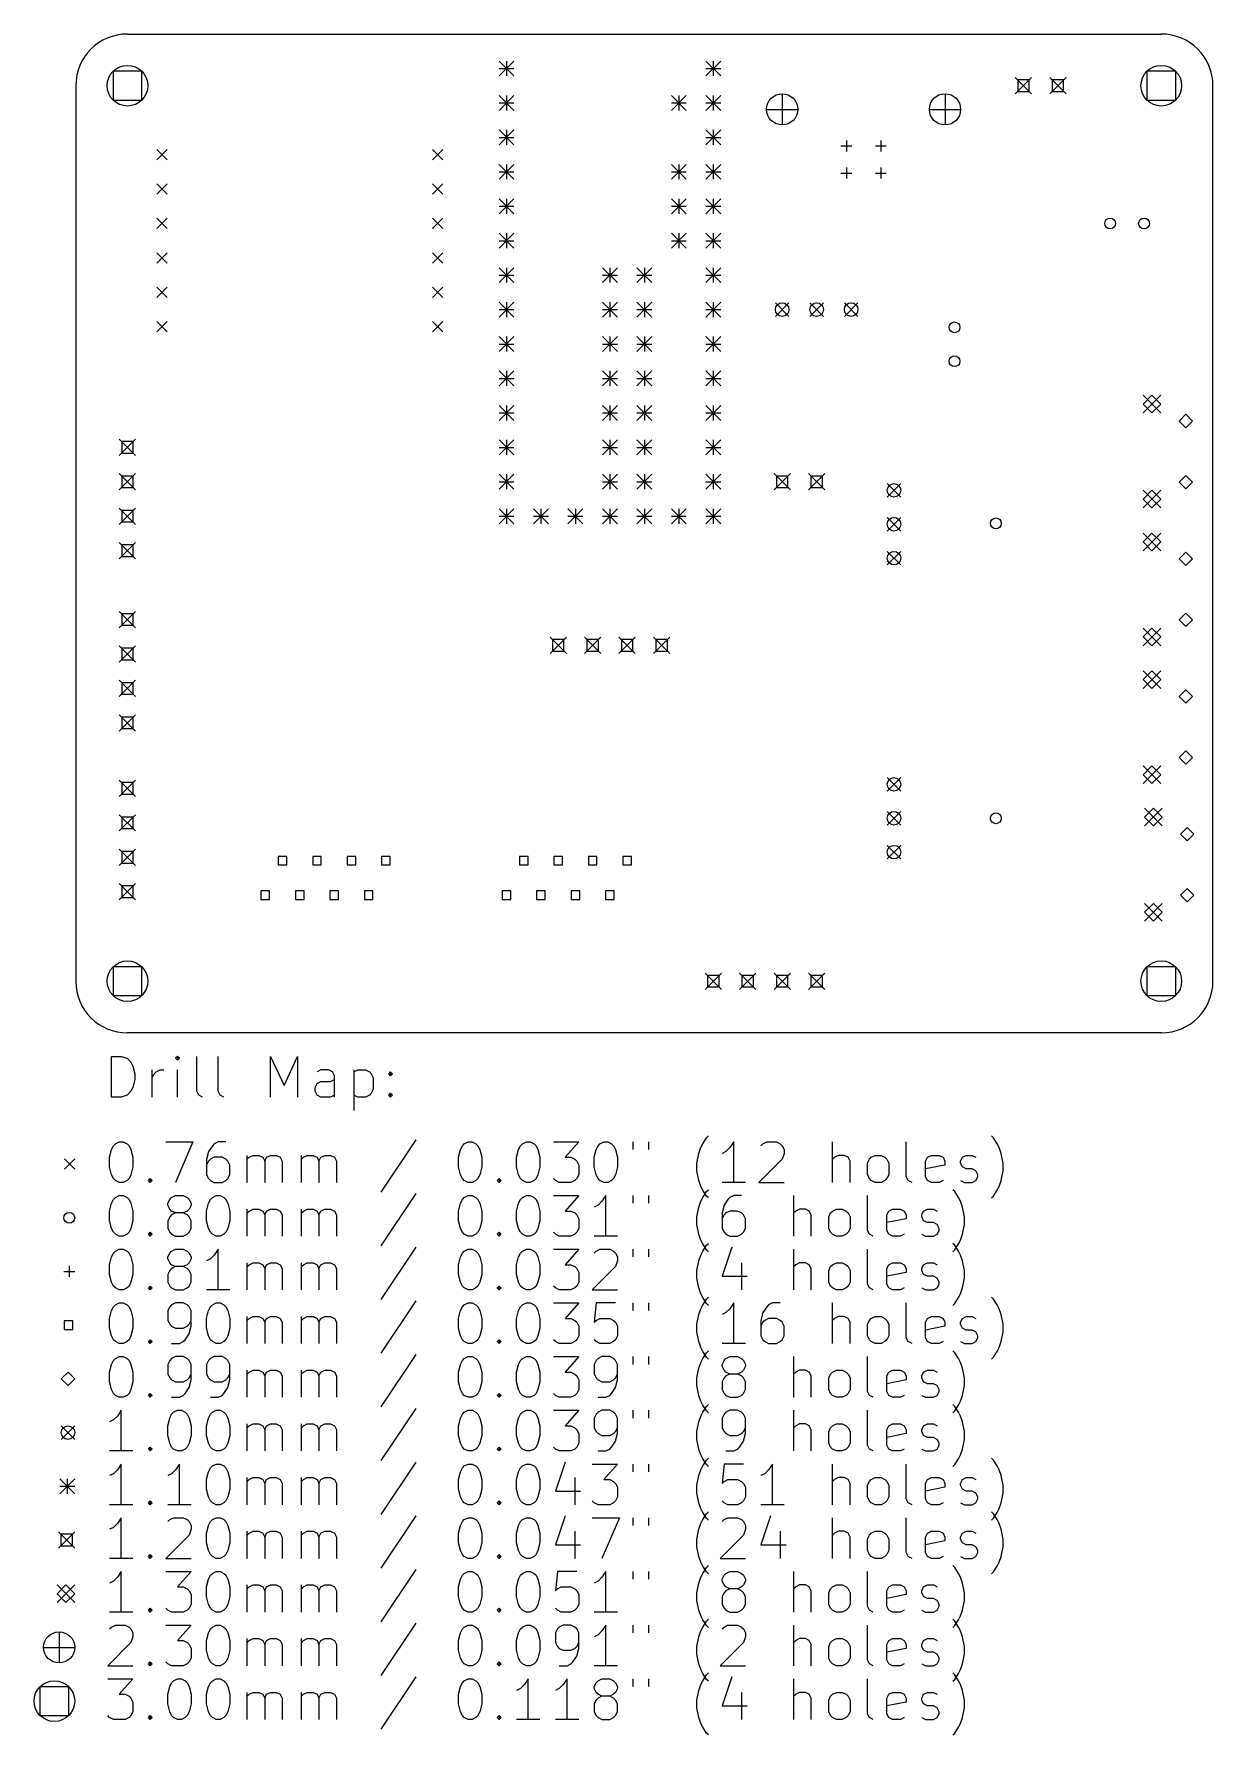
# Model space of a CAD drawing. Extents: x 97 to 184, y -160 to -34.
import ezdxf

# ---------------------------------------------------------------- set-up
doc = ezdxf.new("R2010")
doc.units = 0
doc.header["$MEASUREMENT"] = 0
doc.layers.add('BLACK', color=7, linetype='CONTINUOUS')

msp = doc.modelspace()

# ---------------------------------------------------------------- linework, layer by layer
at = {"layer": 'Black'}
for p, q in [((104.14, -34.29), (180.34, -34.29)), ((131.53, -36.28), (132.63, -37.38)), ((132.63, -36.28), (131.53, -37.38)), ((132.08, -36.28), (132.08, -37.38)), ((146.77, -36.28), (147.87, -37.38)), ((147.87, -36.28), (146.77, -37.38)), ((147.32, -36.28), (147.32, -37.38)), ((105.201, -37.0393), (103.079, -37.0393)), ((103.079, -37.0393), (103.079, -39.1607)), ((105.201, -39.1607), (105.201, -37.0393)), ((131.53, -36.83), (132.63, -36.83)), ((146.77, -36.83), (147.87, -36.83)), ((169.58, -37.5), (170.78, -38.7)), ((170.78, -37.5), (169.58, -38.7)), ((172.12, -37.5), (173.32, -38.7)), ((173.32, -37.5), (172.12, -38.7)), ((181.401, -37.0393), (179.279, -37.0393)), ((179.279, -37.0393), (179.279, -39.1607)), ((181.401, -39.1607), (181.401, -37.0393)), ((100.33, -38.1), (100.33, -104.14)), ((131.53, -38.82), (132.63, -39.92)), ((132.63, -38.82), (131.53, -39.92)), ((132.08, -38.82), (132.08, -39.92)), ((144.23, -38.82), (145.33, -39.92)), ((145.33, -38.82), (144.23, -39.92)), ((144.78, -38.82), (144.78, -39.92)), ((146.77, -38.82), (147.87, -39.92)), ((147.87, -38.82), (146.77, -39.92)), ((147.32, -38.82), (147.32, -39.92)), ((152.4, -38.695), (152.4, -40.995)), ((164.4, -38.695), (164.4, -40.995)), ((170.604, -37.6757), (169.756, -37.6757)), ((169.756, -37.6757), (169.756, -38.5243)), ((169.756, -38.5243), (170.604, -38.5243)), ((170.604, -38.5243), (170.604, -37.6757)), ((173.144, -37.6757), (172.296, -37.6757)), ((172.296, -37.6757), (172.296, -38.5243)), ((172.296, -38.5243), (173.144, -38.5243)), ((173.144, -38.5243), (173.144, -37.6757)), ((184.15, -104.14), (184.15, -38.1)), ((103.079, -39.1607), (105.201, -39.1607)), ((131.53, -39.37), (132.63, -39.37)), ((144.23, -39.37), (145.33, -39.37)), ((146.77, -39.37), (147.87, -39.37)), ((151.25, -39.845), (153.55, -39.845)), ((163.25, -39.845), (165.55, -39.845)), ((179.279, -39.1607), (181.401, -39.1607)), ((131.53, -41.36), (132.63, -42.46)), ((132.63, -41.36), (131.53, -42.46)), ((132.08, -41.36), (132.08, -42.46)), ((146.77, -41.36), (147.87, -42.46)), ((147.87, -41.36), (146.77, -42.46)), ((147.32, -41.36), (147.32, -42.46)), ((131.53, -41.91), (132.63, -41.91)), ((146.77, -41.91), (147.87, -41.91)), ((156.725, -42.545), (157.535, -42.545)), ((157.13, -42.14), (157.13, -42.95)), ((159.265, -42.545), (160.075, -42.545)), ((159.67, -42.14), (159.67, -42.95)), ((106.299, -42.799), (107.061, -43.561)), ((107.061, -42.799), (106.299, -43.561)), ((126.619, -42.799), (127.381, -43.561)), ((127.381, -42.799), (126.619, -43.561)), ((131.53, -43.9), (132.63, -45)), ((132.63, -43.9), (131.53, -45)), ((132.08, -43.9), (132.08, -45)), ((144.23, -43.9), (145.33, -45)), ((145.33, -43.9), (144.23, -45)), ((144.78, -43.9), (144.78, -45)), ((146.77, -43.9), (147.87, -45)), ((147.87, -43.9), (146.77, -45)), ((147.32, -43.9), (147.32, -45)), ((131.53, -44.45), (132.63, -44.45)), ((144.23, -44.45), (145.33, -44.45)), ((146.77, -44.45), (147.87, -44.45)), ((156.725, -44.545), (157.535, -44.545)), ((157.13, -44.14), (157.13, -44.95)), ((159.265, -44.545), (160.075, -44.545)), ((159.67, -44.14), (159.67, -44.95)), ((106.299, -45.339), (107.061, -46.101)), ((107.061, -45.339), (106.299, -46.101)), ((126.619, -45.339), (127.381, -46.101)), ((127.381, -45.339), (126.619, -46.101)), ((131.53, -46.44), (132.63, -47.54)), ((132.63, -46.44), (131.53, -47.54)), ((131.53, -46.99), (132.63, -46.99)), ((132.08, -46.44), (132.08, -47.54)), ((144.23, -46.44), (145.33, -47.54)), ((145.33, -46.44), (144.23, -47.54)), ((144.23, -46.99), (145.33, -46.99)), ((144.78, -46.44), (144.78, -47.54)), ((146.77, -46.44), (147.87, -47.54)), ((147.87, -46.44), (146.77, -47.54)), ((146.77, -46.99), (147.87, -46.99)), ((147.32, -46.44), (147.32, -47.54)), ((106.299, -47.879), (107.061, -48.641)), ((107.061, -47.879), (106.299, -48.641)), ((126.619, -47.879), (127.381, -48.641)), ((127.381, -47.879), (126.619, -48.641)), ((131.53, -48.98), (132.63, -50.08)), ((132.63, -48.98), (131.53, -50.08)), ((131.53, -49.53), (132.63, -49.53)), ((132.08, -48.98), (132.08, -50.08)), ((144.23, -48.98), (145.33, -50.08)), ((145.33, -48.98), (144.23, -50.08)), ((144.23, -49.53), (145.33, -49.53)), ((144.78, -48.98), (144.78, -50.08)), ((146.77, -48.98), (147.87, -50.08)), ((147.87, -48.98), (146.77, -50.08)), ((146.77, -49.53), (147.87, -49.53)), ((147.32, -48.98), (147.32, -50.08)), ((106.299, -50.419), (107.061, -51.181)), ((107.061, -50.419), (106.299, -51.181)), ((126.619, -50.419), (127.381, -51.181)), ((127.381, -50.419), (126.619, -51.181)), ((131.53, -51.52), (132.63, -52.62)), ((132.63, -51.52), (131.53, -52.62)), ((131.53, -52.07), (132.63, -52.07)), ((132.08, -51.52), (132.08, -52.62)), ((139.15, -51.52), (140.25, -52.62)), ((140.25, -51.52), (139.15, -52.62)), ((139.15, -52.07), (140.25, -52.07)), ((139.7, -51.52), (139.7, -52.62)), ((141.69, -51.52), (142.79, -52.62)), ((142.79, -51.52), (141.69, -52.62)), ((141.69, -52.07), (142.79, -52.07)), ((142.24, -51.52), (142.24, -52.62)), ((146.77, -51.52), (147.87, -52.62)), ((147.87, -51.52), (146.77, -52.62)), ((146.77, -52.07), (147.87, -52.07)), ((147.32, -51.52), (147.32, -52.62)), ((106.299, -52.959), (107.061, -53.721)), ((107.061, -52.959), (106.299, -53.721)), ((126.619, -52.959), (127.381, -53.721)), ((127.381, -52.959), (126.619, -53.721)), ((131.53, -54.06), (132.63, -55.16)), ((132.63, -54.06), (131.53, -55.16)), ((131.53, -54.61), (132.63, -54.61)), ((132.08, -54.06), (132.08, -55.16)), ((139.15, -54.06), (140.25, -55.16)), ((140.25, -54.06), (139.15, -55.16)), ((139.15, -54.61), (140.25, -54.61)), ((139.7, -54.06), (139.7, -55.16)), ((141.69, -54.06), (142.79, -55.16)), ((142.79, -54.06), (141.69, -55.16)), ((141.69, -54.61), (142.79, -54.61)), ((142.24, -54.06), (142.24, -55.16)), ((146.77, -54.06), (147.87, -55.16)), ((147.87, -54.06), (146.77, -55.16)), ((146.77, -54.61), (147.87, -54.61)), ((147.32, -54.06), (147.32, -55.16)), ((151.9, -54.11), (152.9, -55.11)), ((152.9, -54.11), (151.9, -55.11)), ((154.44, -54.11), (155.44, -55.11)), ((155.44, -54.11), (154.44, -55.11)), ((156.98, -54.11), (157.98, -55.11)), ((157.98, -54.11), (156.98, -55.11)), ((106.299, -55.499), (107.061, -56.261)), ((107.061, -55.499), (106.299, -56.261)), ((126.619, -55.499), (127.381, -56.261)), ((127.381, -55.499), (126.619, -56.261)), ((131.53, -56.6), (132.63, -57.7)), ((132.63, -56.6), (131.53, -57.7)), ((131.53, -57.15), (132.63, -57.15)), ((132.08, -56.6), (132.08, -57.7)), ((139.15, -56.6), (140.25, -57.7)), ((140.25, -56.6), (139.15, -57.7)), ((139.15, -57.15), (140.25, -57.15)), ((139.7, -56.6), (139.7, -57.7)), ((141.69, -56.6), (142.79, -57.7)), ((142.79, -56.6), (141.69, -57.7)), ((141.69, -57.15), (142.79, -57.15)), ((142.24, -56.6), (142.24, -57.7)), ((146.77, -56.6), (147.87, -57.7)), ((147.87, -56.6), (146.77, -57.7)), ((146.77, -57.15), (147.87, -57.15)), ((147.32, -56.6), (147.32, -57.7)), ((131.53, -59.14), (132.63, -60.24)), ((132.63, -59.14), (131.53, -60.24)), ((131.53, -59.69), (132.63, -59.69)), ((132.08, -59.14), (132.08, -60.24)), ((139.15, -59.14), (140.25, -60.24)), ((140.25, -59.14), (139.15, -60.24)), ((139.15, -59.69), (140.25, -59.69)), ((139.7, -59.14), (139.7, -60.24)), ((141.69, -59.14), (142.79, -60.24)), ((142.79, -59.14), (141.69, -60.24)), ((141.69, -59.69), (142.79, -59.69)), ((142.24, -59.14), (142.24, -60.24)), ((146.77, -59.14), (147.87, -60.24)), ((147.87, -59.14), (146.77, -60.24)), ((146.77, -59.69), (147.87, -59.69)), ((147.32, -59.14), (147.32, -60.24)), ((179.005, -60.93), (180.305, -62.23)), ((180.305, -60.93), (179.005, -62.23)), ((179.655, -60.93), (179.005, -61.58)), ((180.305, -61.58), (179.655, -60.93)), ((131.53, -61.68), (132.63, -62.78)), ((132.63, -61.68), (131.53, -62.78)), ((131.53, -62.23), (132.63, -62.23)), ((132.08, -61.68), (132.08, -62.78)), ((139.15, -61.68), (140.25, -62.78)), ((140.25, -61.68), (139.15, -62.78)), ((139.15, -62.23), (140.25, -62.23)), ((139.7, -61.68), (139.7, -62.78)), ((141.69, -61.68), (142.79, -62.78)), ((142.79, -61.68), (141.69, -62.78)), ((141.69, -62.23), (142.79, -62.23)), ((142.24, -61.68), (142.24, -62.78)), ((146.77, -61.68), (147.87, -62.78)), ((147.87, -61.68), (146.77, -62.78)), ((146.77, -62.23), (147.87, -62.23)), ((147.32, -61.68), (147.32, -62.78)), ((179.005, -61.58), (179.655, -62.23)), ((179.655, -62.23), (180.305, -61.58)), ((182.145, -62.335), (181.65, -62.83)), ((182.64, -62.83), (182.145, -62.335)), ((181.65, -62.83), (182.145, -63.325)), ((182.145, -63.325), (182.64, -62.83)), ((103.54, -64.17), (104.74, -65.37)), ((104.74, -64.17), (103.54, -65.37)), ((104.564, -64.3457), (103.716, -64.3457)), ((103.716, -64.3457), (103.716, -65.1943)), ((103.716, -65.1943), (104.564, -65.1943)), ((104.564, -65.1943), (104.564, -64.3457)), ((131.53, -64.22), (132.63, -65.32)), ((132.63, -64.22), (131.53, -65.32)), ((131.53, -64.77), (132.63, -64.77)), ((132.08, -64.22), (132.08, -65.32)), ((139.15, -64.22), (140.25, -65.32)), ((140.25, -64.22), (139.15, -65.32)), ((139.15, -64.77), (140.25, -64.77)), ((139.7, -64.22), (139.7, -65.32)), ((141.69, -64.22), (142.79, -65.32)), ((142.79, -64.22), (141.69, -65.32)), ((141.69, -64.77), (142.79, -64.77)), ((142.24, -64.22), (142.24, -65.32)), ((146.77, -64.22), (147.87, -65.32)), ((147.87, -64.22), (146.77, -65.32)), ((146.77, -64.77), (147.87, -64.77)), ((147.32, -64.22), (147.32, -65.32)), ((103.54, -66.71), (104.74, -67.91)), ((104.74, -66.71), (103.54, -67.91)), ((104.564, -66.8857), (103.716, -66.8857)), ((103.716, -66.8857), (103.716, -67.7343)), ((103.716, -67.7343), (104.564, -67.7343)), ((104.564, -67.7343), (104.564, -66.8857)), ((131.53, -66.76), (132.63, -67.86)), ((132.63, -66.76), (131.53, -67.86)), ((131.53, -67.31), (132.63, -67.31)), ((132.08, -66.76), (132.08, -67.86)), ((139.15, -66.76), (140.25, -67.86)), ((140.25, -66.76), (139.15, -67.86)), ((139.15, -67.31), (140.25, -67.31)), ((139.7, -66.76), (139.7, -67.86)), ((141.69, -66.76), (142.79, -67.86)), ((142.79, -66.76), (141.69, -67.86)), ((141.69, -67.31), (142.79, -67.31)), ((142.24, -66.76), (142.24, -67.86)), ((146.77, -66.76), (147.87, -67.86)), ((147.87, -66.76), (146.77, -67.86)), ((146.77, -67.31), (147.87, -67.31)), ((147.32, -66.76), (147.32, -67.86)), ((151.8, -66.71), (153, -67.91)), ((153, -66.71), (151.8, -67.91)), ((152.824, -66.8857), (151.976, -66.8857)), ((151.976, -66.8857), (151.976, -67.7343)), ((151.976, -67.7343), (152.824, -67.7343)), ((152.824, -67.7343), (152.824, -66.8857)), ((154.34, -66.71), (155.54, -67.91)), ((155.54, -66.71), (154.34, -67.91)), ((155.364, -66.8857), (154.516, -66.8857)), ((154.516, -66.8857), (154.516, -67.7343)), ((154.516, -67.7343), (155.364, -67.7343)), ((155.364, -67.7343), (155.364, -66.8857)), ((160.14, -67.44), (161.14, -68.44)), ((161.14, -67.44), (160.14, -68.44)), ((182.145, -66.835), (181.65, -67.33)), ((181.65, -67.33), (182.145, -67.825)), ((182.64, -67.33), (182.145, -66.835)), ((182.145, -67.825), (182.64, -67.33)), ((179.005, -67.94), (180.305, -69.24)), ((180.305, -67.94), (179.005, -69.24)), ((179.655, -67.94), (179.005, -68.59)), ((179.005, -68.59), (179.655, -69.24)), ((180.305, -68.59), (179.655, -67.94)), ((179.655, -69.24), (180.305, -68.59)), ((103.54, -69.25), (104.74, -70.45)), ((104.74, -69.25), (103.54, -70.45)), ((104.564, -69.4257), (103.716, -69.4257)), ((103.716, -69.4257), (103.716, -70.2743)), ((104.564, -70.2743), (104.564, -69.4257)), ((131.53, -69.3), (132.63, -70.4)), ((132.63, -69.3), (131.53, -70.4)), ((131.53, -69.85), (132.63, -69.85)), ((132.08, -69.3), (132.08, -70.4)), ((134.07, -69.3), (135.17, -70.4)), ((135.17, -69.3), (134.07, -70.4)), ((134.07, -69.85), (135.17, -69.85)), ((134.62, -69.3), (134.62, -70.4)), ((136.61, -69.3), (137.71, -70.4)), ((137.71, -69.3), (136.61, -70.4)), ((136.61, -69.85), (137.71, -69.85)), ((137.16, -69.3), (137.16, -70.4)), ((139.15, -69.3), (140.25, -70.4)), ((140.25, -69.3), (139.15, -70.4)), ((139.15, -69.85), (140.25, -69.85)), ((139.7, -69.3), (139.7, -70.4)), ((141.69, -69.3), (142.79, -70.4)), ((142.79, -69.3), (141.69, -70.4)), ((141.69, -69.85), (142.79, -69.85)), ((142.24, -69.3), (142.24, -70.4)), ((144.23, -69.3), (145.33, -70.4)), ((145.33, -69.3), (144.23, -70.4)), ((144.23, -69.85), (145.33, -69.85)), ((144.78, -69.3), (144.78, -70.4)), ((146.77, -69.3), (147.87, -70.4)), ((147.87, -69.3), (146.77, -70.4)), ((146.77, -69.85), (147.87, -69.85)), ((147.32, -69.3), (147.32, -70.4)), ((160.14, -69.94), (161.14, -70.94)), ((161.14, -69.94), (160.14, -70.94)), ((103.716, -70.2743), (104.564, -70.2743)), ((179.005, -71.09), (180.305, -72.39)), ((180.305, -71.09), (179.005, -72.39)), ((179.655, -71.09), (179.005, -71.74)), ((180.305, -71.74), (179.655, -71.09)), ((103.54, -71.79), (104.74, -72.99)), ((104.74, -71.79), (103.54, -72.99)), ((104.564, -71.9657), (103.716, -71.9657)), ((103.716, -71.9657), (103.716, -72.8143)), ((104.564, -72.8143), (104.564, -71.9657)), ((160.14, -72.44), (161.14, -73.44)), ((161.14, -72.44), (160.14, -73.44)), ((179.005, -71.74), (179.655, -72.39)), ((179.655, -72.39), (180.305, -71.74)), ((182.145, -72.495), (181.65, -72.99)), ((182.64, -72.99), (182.145, -72.495)), ((103.716, -72.8143), (104.564, -72.8143)), ((181.65, -72.99), (182.145, -73.485)), ((182.145, -73.485), (182.64, -72.99)), ((103.54, -76.87), (104.74, -78.07)), ((104.74, -76.87), (103.54, -78.07)), ((104.564, -77.0457), (103.716, -77.0457)), ((103.716, -77.0457), (103.716, -77.8943)), ((104.564, -77.8943), (104.564, -77.0457)), ((182.145, -76.995), (181.65, -77.49)), ((181.65, -77.49), (182.145, -77.985)), ((182.64, -77.49), (182.145, -76.995)), ((182.145, -77.985), (182.64, -77.49)), ((103.716, -77.8943), (104.564, -77.8943)), ((135.29, -78.775), (136.49, -79.975)), ((136.49, -78.775), (135.29, -79.975)), ((136.314, -78.9507), (135.466, -78.9507)), ((135.466, -78.9507), (135.466, -79.7993)), ((136.314, -79.7993), (136.314, -78.9507)), ((137.83, -78.775), (139.03, -79.975)), ((139.03, -78.775), (137.83, -79.975)), ((138.854, -78.9507), (138.006, -78.9507)), ((138.006, -78.9507), (138.006, -79.7993)), ((138.854, -79.7993), (138.854, -78.9507)), ((140.37, -78.775), (141.57, -79.975)), ((141.57, -78.775), (140.37, -79.975)), ((141.394, -78.9507), (140.546, -78.9507)), ((140.546, -78.9507), (140.546, -79.7993)), ((141.394, -79.7993), (141.394, -78.9507)), ((142.91, -78.775), (144.11, -79.975)), ((144.11, -78.775), (142.91, -79.975)), ((143.934, -78.9507), (143.086, -78.9507)), ((143.086, -78.9507), (143.086, -79.7993)), ((143.934, -79.7993), (143.934, -78.9507)), ((179.005, -78.1), (180.305, -79.4)), ((180.305, -78.1), (179.005, -79.4)), ((179.655, -78.1), (179.005, -78.75)), ((179.005, -78.75), (179.655, -79.4)), ((180.305, -78.75), (179.655, -78.1)), ((179.655, -79.4), (180.305, -78.75)), ((103.54, -79.41), (104.74, -80.61)), ((104.74, -79.41), (103.54, -80.61)), ((104.564, -79.5857), (103.716, -79.5857)), ((103.716, -79.5857), (103.716, -80.4343)), ((104.564, -80.4343), (104.564, -79.5857)), ((135.466, -79.7993), (136.314, -79.7993)), ((138.006, -79.7993), (138.854, -79.7993)), ((140.546, -79.7993), (141.394, -79.7993)), ((143.086, -79.7993), (143.934, -79.7993)), ((103.716, -80.4343), (104.564, -80.4343)), ((179.005, -81.25), (180.305, -82.55)), ((180.305, -81.25), (179.005, -82.55)), ((179.655, -81.25), (179.005, -81.9)), ((180.305, -81.9), (179.655, -81.25)), ((103.54, -81.95), (104.74, -83.15)), ((104.74, -81.95), (103.54, -83.15)), ((104.564, -82.1257), (103.716, -82.1257)), ((103.716, -82.1257), (103.716, -82.9743)), ((104.564, -82.9743), (104.564, -82.1257)), ((179.005, -81.9), (179.655, -82.55)), ((179.655, -82.55), (180.305, -81.9)), ((182.145, -82.655), (181.65, -83.15)), ((182.64, -83.15), (182.145, -82.655)), ((103.716, -82.9743), (104.564, -82.9743)), ((181.65, -83.15), (182.145, -83.645)), ((182.145, -83.645), (182.64, -83.15)), ((103.54, -84.49), (104.74, -85.69)), ((104.74, -84.49), (103.54, -85.69)), ((104.564, -84.6657), (103.716, -84.6657)), ((103.716, -84.6657), (103.716, -85.5143)), ((104.564, -85.5143), (104.564, -84.6657)), ((103.716, -85.5143), (104.564, -85.5143)), ((182.145, -87.155), (181.65, -87.65)), ((181.65, -87.65), (182.145, -88.145)), ((182.64, -87.65), (182.145, -87.155)), ((182.145, -88.145), (182.64, -87.65)), ((179.005, -88.26), (180.305, -89.56)), ((180.305, -88.26), (179.005, -89.56)), ((179.655, -88.26), (179.005, -88.91)), ((179.005, -88.91), (179.655, -89.56)), ((180.305, -88.91), (179.655, -88.26)), ((179.655, -89.56), (180.305, -88.91)), ((103.54, -89.3202), (104.74, -90.5202)), ((104.74, -89.3202), (103.54, -90.5202)), ((104.564, -89.4959), (103.716, -89.4959)), ((103.716, -89.4959), (103.716, -90.3445)), ((104.564, -90.3445), (104.564, -89.4959)), ((160.14, -89.12), (161.14, -90.12)), ((161.14, -89.12), (160.14, -90.12)), ((103.716, -90.3445), (104.564, -90.3445)), ((179.105, -91.39), (180.405, -92.69)), ((180.405, -91.39), (179.105, -92.69)), ((179.755, -91.39), (179.105, -92.04)), ((180.405, -92.04), (179.755, -91.39)), ((103.54, -91.8602), (104.74, -93.0602)), ((104.74, -91.8602), (103.54, -93.0602)), ((104.564, -92.0359), (103.716, -92.0359)), ((103.716, -92.0359), (103.716, -92.8845)), ((104.564, -92.8845), (104.564, -92.0359)), ((160.14, -91.62), (161.14, -92.62)), ((161.14, -91.62), (160.14, -92.62)), ((179.105, -92.04), (179.755, -92.69)), ((179.755, -92.69), (180.405, -92.04)), ((182.245, -92.795), (181.75, -93.29)), ((182.74, -93.29), (182.245, -92.795)), ((103.716, -92.8845), (104.564, -92.8845)), ((181.75, -93.29), (182.245, -93.785)), ((182.245, -93.785), (182.74, -93.29)), ((103.54, -94.4002), (104.74, -95.6002)), ((104.74, -94.4002), (103.54, -95.6002)), ((104.564, -94.5759), (103.716, -94.5759)), ((103.716, -94.5759), (103.716, -95.4245)), ((104.564, -95.4245), (104.564, -94.5759)), ((115.888, -94.9318), (115.252, -94.9318)), ((115.252, -94.9318), (115.252, -95.5682)), ((115.888, -95.5682), (115.888, -94.9318)), ((118.428, -94.9318), (117.792, -94.9318)), ((117.792, -94.9318), (117.792, -95.5682)), ((118.428, -95.5682), (118.428, -94.9318)), ((120.968, -94.9318), (120.332, -94.9318)), ((120.332, -94.9318), (120.332, -95.5682)), ((120.968, -95.5682), (120.968, -94.9318)), ((123.508, -94.9318), (122.872, -94.9318)), ((122.872, -94.9318), (122.872, -95.5682)), ((123.508, -95.5682), (123.508, -94.9318)), ((133.668, -94.9318), (133.032, -94.9318)), ((133.032, -94.9318), (133.032, -95.5682)), ((133.668, -95.5682), (133.668, -94.9318)), ((136.208, -94.9318), (135.572, -94.9318)), ((135.572, -94.9318), (135.572, -95.5682)), ((136.208, -95.5682), (136.208, -94.9318)), ((138.748, -94.9318), (138.112, -94.9318)), ((138.112, -94.9318), (138.112, -95.5682)), ((138.748, -95.5682), (138.748, -94.9318)), ((141.288, -94.9318), (140.652, -94.9318)), ((140.652, -94.9318), (140.652, -95.5682)), ((141.288, -95.5682), (141.288, -94.9318)), ((160.14, -94.12), (161.14, -95.12)), ((161.14, -94.12), (160.14, -95.12)), ((103.716, -95.4245), (104.564, -95.4245)), ((115.252, -95.5682), (115.888, -95.5682)), ((117.792, -95.5682), (118.428, -95.5682)), ((120.332, -95.5682), (120.968, -95.5682)), ((122.872, -95.5682), (123.508, -95.5682)), ((133.032, -95.5682), (133.668, -95.5682)), ((135.572, -95.5682), (136.208, -95.5682)), ((138.112, -95.5682), (138.748, -95.5682)), ((140.652, -95.5682), (141.288, -95.5682)), ((103.54, -96.9402), (104.74, -98.1402)), ((104.74, -96.9402), (103.54, -98.1402)), ((104.564, -97.1159), (103.716, -97.1159)), ((103.716, -97.1159), (103.716, -97.9645)), ((104.564, -97.9645), (104.564, -97.1159)), ((114.618, -97.4718), (113.982, -97.4718)), ((113.982, -97.4718), (113.982, -98.1082)), ((114.618, -98.1082), (114.618, -97.4718)), ((117.158, -97.4718), (116.522, -97.4718)), ((116.522, -97.4718), (116.522, -98.1082)), ((117.158, -98.1082), (117.158, -97.4718)), ((119.698, -97.4718), (119.062, -97.4718)), ((119.062, -97.4718), (119.062, -98.1082)), ((119.698, -98.1082), (119.698, -97.4718)), ((122.238, -97.4718), (121.602, -97.4718)), ((121.602, -97.4718), (121.602, -98.1082)), ((122.238, -98.1082), (122.238, -97.4718)), ((132.398, -97.4718), (131.762, -97.4718)), ((131.762, -97.4718), (131.762, -98.1082)), ((132.398, -98.1082), (132.398, -97.4718)), ((134.938, -97.4718), (134.302, -97.4718)), ((134.302, -97.4718), (134.302, -98.1082)), ((134.938, -98.1082), (134.938, -97.4718)), ((137.478, -97.4718), (136.842, -97.4718)), ((136.842, -97.4718), (136.842, -98.1082)), ((137.478, -98.1082), (137.478, -97.4718)), ((140.018, -97.4718), (139.382, -97.4718)), ((139.382, -97.4718), (139.382, -98.1082)), ((140.018, -98.1082), (140.018, -97.4718)), ((182.245, -97.295), (181.75, -97.79)), ((181.75, -97.79), (182.245, -98.285)), ((182.74, -97.79), (182.245, -97.295)), ((182.245, -98.285), (182.74, -97.79)), ((103.716, -97.9645), (104.564, -97.9645)), ((113.982, -98.1082), (114.618, -98.1082)), ((116.522, -98.1082), (117.158, -98.1082)), ((119.062, -98.1082), (119.698, -98.1082)), ((121.602, -98.1082), (122.238, -98.1082)), ((131.762, -98.1082), (132.398, -98.1082)), ((134.302, -98.1082), (134.938, -98.1082)), ((136.842, -98.1082), (137.478, -98.1082)), ((139.382, -98.1082), (140.018, -98.1082)), ((179.105, -98.4), (180.405, -99.7)), ((180.405, -98.4), (179.105, -99.7)), ((179.755, -98.4), (179.105, -99.05)), ((179.105, -99.05), (179.755, -99.7)), ((180.405, -99.05), (179.755, -98.4)), ((179.755, -99.7), (180.405, -99.05)), ((105.201, -103.079), (103.079, -103.079)), ((103.079, -103.079), (103.079, -105.201)), ((105.201, -105.201), (105.201, -103.079)), ((146.72, -103.54), (147.92, -104.74)), ((147.92, -103.54), (146.72, -104.74)), ((147.744, -103.716), (146.896, -103.716)), ((146.896, -103.716), (146.896, -104.564)), ((147.744, -104.564), (147.744, -103.716)), ((149.26, -103.54), (150.46, -104.74)), ((150.46, -103.54), (149.26, -104.74)), ((150.284, -103.716), (149.436, -103.716)), ((149.436, -103.716), (149.436, -104.564)), ((150.284, -104.564), (150.284, -103.716)), ((151.8, -103.54), (153, -104.74)), ((153, -103.54), (151.8, -104.74)), ((152.824, -103.716), (151.976, -103.716)), ((151.976, -103.716), (151.976, -104.564)), ((152.824, -104.564), (152.824, -103.716)), ((154.34, -103.54), (155.54, -104.74)), ((155.54, -103.54), (154.34, -104.74)), ((155.364, -103.716), (154.516, -103.716)), ((154.516, -103.716), (154.516, -104.564)), ((155.364, -104.564), (155.364, -103.716)), ((181.401, -103.079), (179.279, -103.079)), ((179.279, -103.079), (179.279, -105.201)), ((181.401, -105.201), (181.401, -103.079)), ((103.079, -105.201), (105.201, -105.201)), ((146.896, -104.564), (147.744, -104.564)), ((149.436, -104.564), (150.284, -104.564)), ((151.976, -104.564), (152.824, -104.564)), ((154.516, -104.564), (155.364, -104.564)), ((179.279, -105.201), (181.401, -105.201)), ((180.34, -107.95), (104.14, -107.95)), ((102.969, -112.682), (102.969, -109.682)), ((102.969, -109.682), (103.684, -109.682)), ((103.684, -109.682), (104.112, -109.825)), ((104.112, -109.825), (104.398, -110.111)), ((104.398, -110.111), (104.541, -110.396)), ((107.826, -109.682), (107.684, -109.825)), ((107.684, -109.825), (107.826, -109.968)), ((107.969, -109.825), (107.826, -109.682)), ((107.826, -109.682), (107.826, -109.968)), ((107.826, -109.968), (107.969, -109.825)), ((109.255, -112.254), (109.255, -109.682)), ((110.826, -112.254), (110.826, -109.682)), ((114.684, -112.682), (114.684, -109.682)), ((114.684, -109.682), (115.684, -111.825)), ((115.684, -111.825), (116.684, -109.682)), ((116.684, -109.682), (116.684, -112.682)), ((104.541, -110.396), (104.684, -110.968)), ((104.684, -111.396), (104.541, -111.968)), ((104.684, -110.968), (104.684, -111.396)), ((105.969, -112.682), (105.969, -110.682)), ((105.969, -111.254), (106.112, -110.968)), ((106.112, -110.968), (106.255, -110.825)), ((106.255, -110.825), (106.541, -110.682)), ((106.541, -110.682), (106.826, -110.682)), ((107.826, -112.682), (107.826, -110.682)), ((118.398, -110.682), (118.112, -110.825)), ((118.112, -111.682), (118.398, -111.539)), ((118.969, -110.682), (118.398, -110.682)), ((118.398, -111.539), (119.112, -111.539)), ((119.255, -110.825), (118.969, -110.682)), ((119.112, -111.539), (119.398, -111.396)), ((119.398, -111.111), (119.255, -110.825)), ((119.398, -112.682), (119.398, -111.111)), ((120.826, -110.682), (120.826, -113.682)), ((120.826, -110.825), (121.112, -110.682)), ((121.112, -110.682), (121.684, -110.682)), ((121.684, -110.682), (121.969, -110.825)), ((121.969, -110.825), (122.112, -110.968)), ((122.112, -110.968), (122.255, -111.254)), ((122.255, -111.254), (122.255, -112.111)), ((123.398, -110.968), (123.541, -110.825)), ((123.541, -111.111), (123.398, -110.968)), ((123.541, -110.825), (123.684, -110.968)), ((123.541, -110.825), (123.541, -111.111)), ((123.684, -110.968), (123.541, -111.111)), ((103.684, -112.682), (102.969, -112.682)), ((104.112, -112.539), (103.684, -112.682)), ((104.398, -112.254), (104.112, -112.539)), ((104.541, -111.968), (104.398, -112.254)), ((109.398, -112.539), (109.255, -112.254)), ((109.684, -112.682), (109.398, -112.539)), ((110.969, -112.539), (110.826, -112.254)), ((111.255, -112.682), (110.969, -112.539)), ((117.969, -111.968), (118.112, -111.682)), ((117.969, -112.254), (117.969, -111.968)), ((118.112, -112.539), (117.969, -112.254)), ((118.398, -112.682), (118.112, -112.539)), ((119.112, -112.682), (118.398, -112.682)), ((119.398, -112.539), (119.112, -112.682)), ((121.112, -112.682), (120.826, -112.539)), ((121.684, -112.682), (121.112, -112.682)), ((121.969, -112.539), (121.684, -112.682)), ((122.112, -112.396), (121.969, -112.539)), ((122.255, -112.111), (122.112, -112.396)), ((123.398, -112.539), (123.541, -112.396)), ((123.541, -112.682), (123.398, -112.539)), ((123.541, -112.396), (123.684, -112.539)), ((123.541, -112.396), (123.541, -112.682)), ((123.684, -112.539), (123.541, -112.682)), ((102.826, -117.125), (102.969, -116.554)), ((102.969, -116.554), (103.112, -116.268)), ((103.112, -116.268), (103.255, -116.125)), ((103.255, -116.125), (103.541, -115.982)), ((103.541, -115.982), (103.826, -115.982)), ((103.826, -115.982), (104.112, -116.125)), ((104.112, -116.125), (104.255, -116.268)), ((104.255, -116.268), (104.398, -116.554)), ((104.398, -116.554), (104.541, -117.125)), ((106.969, -115.982), (108.969, -115.982)), ((108.969, -115.982), (107.684, -118.982)), ((110.398, -116.268), (110.112, -116.696)), ((110.541, -116.125), (110.398, -116.268)), ((110.826, -115.982), (110.541, -116.125)), ((111.398, -115.982), (110.826, -115.982)), ((125.398, -115.839), (122.826, -119.696)), ((128.541, -117.125), (128.684, -116.554)), ((128.684, -116.554), (128.826, -116.268)), ((128.826, -116.268), (128.969, -116.125)), ((128.969, -116.125), (129.255, -115.982)), ((129.255, -115.982), (129.541, -115.982)), ((129.541, -115.982), (129.826, -116.125)), ((129.826, -116.125), (129.969, -116.268)), ((129.969, -116.268), (130.112, -116.554)), ((130.112, -116.554), (130.255, -117.125)), ((132.826, -117.125), (132.969, -116.554)), ((132.969, -116.554), (133.112, -116.268)), ((133.112, -116.268), (133.255, -116.125)), ((133.255, -116.125), (133.541, -115.982)), ((133.541, -115.982), (133.826, -115.982)), ((133.826, -115.982), (134.112, -116.125)), ((134.112, -116.125), (134.255, -116.268)), ((134.255, -116.268), (134.398, -116.554)), ((134.398, -116.554), (134.541, -117.125)), ((135.541, -115.982), (137.398, -115.982)), ((137.398, -115.982), (136.398, -117.125)), ((138.541, -117.125), (138.684, -116.554)), ((138.684, -116.554), (138.826, -116.268)), ((138.826, -116.268), (138.969, -116.125)), ((138.969, -116.125), (139.255, -115.982)), ((139.255, -115.982), (139.541, -115.982)), ((139.541, -115.982), (139.826, -116.125)), ((139.826, -116.125), (139.969, -116.268)), ((139.969, -116.268), (140.112, -116.554)), ((140.112, -116.554), (140.255, -117.125)), ((141.398, -115.982), (141.398, -116.554)), ((142.541, -115.982), (142.541, -116.554)), ((146.255, -116.839), (146.398, -116.411)), ((146.398, -116.411), (146.541, -116.125)), ((146.541, -116.125), (146.826, -115.696)), ((146.826, -115.696), (146.969, -115.554)), ((148.541, -116.411), (148.255, -116.696)), ((148.826, -115.982), (148.541, -116.411)), ((148.826, -118.982), (148.826, -115.982)), ((150.826, -116.268), (150.969, -116.125)), ((150.969, -116.125), (151.255, -115.982)), ((151.255, -115.982), (151.969, -115.982)), ((151.969, -115.982), (152.255, -116.125)), ((152.255, -116.125), (152.398, -116.268)), ((152.398, -116.268), (152.541, -116.554)), ((152.541, -116.554), (152.541, -116.839)), ((156.112, -118.982), (156.112, -115.982)), ((161.541, -118.554), (161.541, -115.982)), ((167.969, -115.696), (167.826, -115.554)), ((168.255, -116.125), (167.969, -115.696)), ((168.398, -116.411), (168.255, -116.125)), ((168.541, -116.839), (168.398, -116.411)), ((99.493, -117.244), (100.255, -118.006)), ((100.255, -117.244), (99.493, -118.006)), ((102.826, -117.839), (102.826, -117.125)), ((102.969, -118.411), (102.826, -117.839)), ((104.541, -117.839), (104.398, -118.411)), ((104.541, -117.125), (104.541, -117.839)), ((110.112, -116.696), (109.969, -117.268)), ((109.969, -117.268), (109.969, -118.411)), ((110.112, -117.411), (109.969, -117.696)), ((110.255, -117.268), (110.112, -117.411)), ((110.541, -117.125), (110.255, -117.268)), ((111.112, -117.125), (110.541, -117.125)), ((111.398, -117.268), (111.112, -117.125)), ((111.541, -117.411), (111.398, -117.268)), ((111.684, -117.696), (111.541, -117.411)), ((111.684, -118.411), (111.684, -117.696)), ((112.969, -118.982), (112.969, -116.982)), ((112.969, -117.268), (113.112, -117.125)), ((113.112, -117.125), (113.398, -116.982)), ((113.398, -116.982), (113.826, -116.982)), ((113.826, -116.982), (114.112, -117.125)), ((114.112, -117.125), (114.255, -117.411)), ((114.255, -117.411), (114.398, -117.125)), ((114.255, -117.411), (114.255, -118.982)), ((114.398, -117.125), (114.684, -116.982)), ((114.684, -116.982), (115.112, -116.982)), ((115.112, -116.982), (115.398, -117.125)), ((115.398, -117.125), (115.541, -117.411)), ((115.541, -117.411), (115.541, -118.982)), ((116.969, -118.982), (116.969, -116.982)), ((116.969, -117.268), (117.112, -117.125)), ((117.112, -117.125), (117.398, -116.982)), ((117.398, -116.982), (117.826, -116.982)), ((117.826, -116.982), (118.112, -117.125)), ((118.112, -117.125), (118.255, -117.411)), ((118.255, -117.411), (118.398, -117.125)), ((118.255, -117.411), (118.255, -118.982)), ((118.398, -117.125), (118.684, -116.982)), ((118.684, -116.982), (119.112, -116.982)), ((119.112, -116.982), (119.398, -117.125)), ((119.398, -117.125), (119.541, -117.411)), ((119.541, -117.411), (119.541, -118.982)), ((128.541, -117.839), (128.541, -117.125)), ((128.684, -118.411), (128.541, -117.839)), ((130.255, -117.839), (130.112, -118.411)), ((130.255, -117.125), (130.255, -117.839)), ((132.826, -117.839), (132.826, -117.125)), ((132.969, -118.411), (132.826, -117.839)), ((134.541, -117.839), (134.398, -118.411)), ((134.541, -117.125), (134.541, -117.839)), ((136.398, -117.125), (136.826, -117.125)), ((136.826, -117.125), (137.112, -117.268)), ((137.112, -117.268), (137.255, -117.411)), ((137.255, -117.411), (137.398, -117.696)), ((137.398, -117.696), (137.398, -118.411)), ((138.541, -117.839), (138.541, -117.125)), ((138.684, -118.411), (138.541, -117.839)), ((140.255, -117.839), (140.112, -118.411)), ((140.255, -117.125), (140.255, -117.839)), ((146.112, -117.554), (146.255, -116.839)), ((146.112, -118.125), (146.112, -117.554)), ((148.255, -116.696), (147.969, -116.839)), ((152.398, -117.268), (150.684, -118.982)), ((152.541, -116.839), (152.398, -117.268)), ((156.255, -117.125), (156.112, -117.268)), ((156.541, -116.982), (156.255, -117.125)), ((156.969, -116.982), (156.541, -116.982)), ((157.255, -117.125), (156.969, -116.982)), ((157.398, -117.411), (157.255, -117.125)), ((157.398, -118.982), (157.398, -117.411)), ((158.684, -117.554), (158.826, -117.268)), ((158.684, -118.411), (158.684, -117.554)), ((158.826, -117.268), (158.969, -117.125)), ((158.969, -117.125), (159.255, -116.982)), ((159.255, -116.982), (159.684, -116.982)), ((159.684, -116.982), (159.969, -117.125)), ((159.969, -117.125), (160.112, -117.268)), ((160.112, -117.268), (160.255, -117.554)), ((160.255, -117.554), (160.255, -118.411)), ((162.969, -117.411), (163.112, -117.125)), ((162.969, -118.554), (162.969, -117.411)), ((164.398, -117.696), (162.969, -117.982)), ((163.112, -117.125), (163.398, -116.982)), ((163.398, -116.982), (163.969, -116.982)), ((163.969, -116.982), (164.255, -117.125)), ((164.255, -117.125), (164.398, -117.411)), ((164.398, -117.411), (164.398, -117.696)), ((165.541, -117.411), (165.684, -117.125)), ((165.541, -117.554), (165.541, -117.411)), ((165.684, -117.839), (165.541, -117.554)), ((165.684, -117.125), (165.969, -116.982)), ((165.969, -117.982), (165.684, -117.839)), ((165.969, -116.982), (166.398, -116.982)), ((166.398, -116.982), (166.684, -117.125)), ((168.684, -117.554), (168.541, -116.839)), ((168.684, -118.125), (168.684, -117.554)), ((103.112, -118.696), (102.969, -118.411)), ((103.255, -118.839), (103.112, -118.696)), ((103.541, -118.982), (103.255, -118.839)), ((103.826, -118.982), (103.541, -118.982)), ((104.112, -118.839), (103.826, -118.982)), ((104.255, -118.696), (104.112, -118.839)), ((104.398, -118.411), (104.255, -118.696)), ((105.684, -118.839), (105.826, -118.696)), ((105.826, -118.982), (105.684, -118.839)), ((105.826, -118.696), (105.969, -118.839)), ((105.826, -118.696), (105.826, -118.982)), ((105.969, -118.839), (105.826, -118.982)), ((109.969, -118.411), (110.112, -118.696)), ((110.112, -118.696), (110.255, -118.839)), ((110.255, -118.839), (110.541, -118.982)), ((110.541, -118.982), (111.112, -118.982)), ((111.112, -118.982), (111.398, -118.839)), ((111.398, -118.839), (111.541, -118.696)), ((111.541, -118.696), (111.684, -118.411)), ((128.826, -118.696), (128.684, -118.411)), ((128.969, -118.839), (128.826, -118.696)), ((129.255, -118.982), (128.969, -118.839)), ((129.541, -118.982), (129.255, -118.982)), ((129.826, -118.839), (129.541, -118.982)), ((129.969, -118.696), (129.826, -118.839)), ((130.112, -118.411), (129.969, -118.696)), ((131.398, -118.839), (131.541, -118.696)), ((131.541, -118.982), (131.398, -118.839)), ((131.541, -118.696), (131.684, -118.839)), ((131.541, -118.696), (131.541, -118.982)), ((131.684, -118.839), (131.541, -118.982)), ((133.112, -118.696), (132.969, -118.411)), ((133.255, -118.839), (133.112, -118.696)), ((133.541, -118.982), (133.255, -118.839)), ((133.826, -118.982), (133.541, -118.982)), ((134.112, -118.839), (133.826, -118.982)), ((134.255, -118.696), (134.112, -118.839)), ((134.398, -118.411), (134.255, -118.696)), ((135.684, -118.839), (135.541, -118.696)), ((135.969, -118.982), (135.684, -118.839)), ((136.826, -118.982), (135.969, -118.982)), ((137.112, -118.839), (136.826, -118.982)), ((137.255, -118.696), (137.112, -118.839)), ((137.398, -118.411), (137.255, -118.696)), ((138.826, -118.696), (138.684, -118.411)), ((138.969, -118.839), (138.826, -118.696)), ((139.255, -118.982), (138.969, -118.839)), ((139.541, -118.982), (139.255, -118.982)), ((139.826, -118.839), (139.541, -118.982)), ((139.969, -118.696), (139.826, -118.839)), ((140.112, -118.411), (139.969, -118.696)), ((146.255, -118.839), (146.112, -118.125)), ((146.398, -119.268), (146.255, -118.839)), ((149.684, -118.982), (147.969, -118.982)), ((150.684, -118.982), (152.541, -118.982)), ((158.826, -118.696), (158.684, -118.411)), ((158.969, -118.839), (158.826, -118.696)), ((159.255, -118.982), (158.969, -118.839)), ((159.684, -118.982), (159.255, -118.982)), ((159.969, -118.839), (159.684, -118.982)), ((160.112, -118.696), (159.969, -118.839)), ((160.255, -118.411), (160.112, -118.696)), ((161.684, -118.839), (161.541, -118.554)), ((161.969, -118.982), (161.684, -118.839)), ((163.112, -118.839), (162.969, -118.554)), ((163.398, -118.982), (163.112, -118.839)), ((163.969, -118.982), (163.398, -118.982)), ((164.255, -118.839), (163.969, -118.982)), ((165.541, -118.839), (165.826, -118.982)), ((165.826, -118.982), (166.398, -118.982)), ((166.398, -117.982), (165.969, -117.982)), ((166.684, -118.125), (166.398, -117.982)), ((166.398, -118.982), (166.684, -118.839)), ((166.826, -118.411), (166.684, -118.125)), ((166.684, -118.839), (166.826, -118.554)), ((166.826, -118.554), (166.826, -118.411)), ((168.398, -119.268), (168.541, -118.839)), ((168.541, -118.839), (168.684, -118.125)), ((102.969, -120.514), (103.112, -120.228)), ((103.112, -120.228), (103.255, -120.085)), ((103.255, -120.085), (103.541, -119.942)), ((103.541, -119.942), (103.826, -119.942)), ((103.826, -119.942), (104.112, -120.085)), ((104.112, -120.085), (104.255, -120.228)), ((104.255, -120.228), (104.398, -120.514)), ((107.112, -120.514), (107.255, -120.228)), ((107.255, -120.228), (107.398, -120.085)), ((107.398, -120.085), (107.684, -119.942)), ((107.684, -119.942), (108.255, -119.942)), ((108.255, -119.942), (108.541, -120.085)), ((108.541, -120.085), (108.684, -120.228)), ((108.684, -120.228), (108.826, -120.514)), ((110.112, -120.514), (110.255, -120.228)), ((110.255, -120.228), (110.398, -120.085)), ((110.398, -120.085), (110.684, -119.942)), ((110.684, -119.942), (110.969, -119.942)), ((110.969, -119.942), (111.255, -120.085)), ((111.255, -120.085), (111.398, -120.228)), ((111.398, -120.228), (111.541, -120.514)), ((125.398, -119.799), (122.826, -123.656)), ((128.684, -120.514), (128.826, -120.228)), ((128.826, -120.228), (128.969, -120.085)), ((128.969, -120.085), (129.255, -119.942)), ((129.255, -119.942), (129.541, -119.942)), ((129.541, -119.942), (129.826, -120.085)), ((129.826, -120.085), (129.969, -120.228)), ((129.969, -120.228), (130.112, -120.514)), ((132.969, -120.514), (133.112, -120.228)), ((133.112, -120.228), (133.255, -120.085)), ((133.255, -120.085), (133.541, -119.942)), ((133.541, -119.942), (133.826, -119.942)), ((133.826, -119.942), (134.112, -120.085)), ((134.112, -120.085), (134.255, -120.228)), ((134.255, -120.228), (134.398, -120.514)), ((135.541, -119.942), (137.398, -119.942)), ((137.398, -119.942), (136.398, -121.085)), ((139.112, -120.371), (138.826, -120.656)), ((139.398, -119.942), (139.112, -120.371)), ((139.398, -122.942), (139.398, -119.942)), ((141.398, -119.942), (141.398, -120.514)), ((142.541, -119.942), (142.541, -120.514)), ((146.255, -120.799), (146.398, -120.371)), ((146.541, -119.554), (146.398, -119.268)), ((146.398, -120.371), (146.541, -120.085)), ((146.826, -119.982), (146.541, -119.554)), ((146.541, -120.085), (146.826, -119.656)), ((146.826, -119.656), (146.969, -119.514)), ((146.969, -120.125), (146.826, -119.982)), ((148.398, -120.228), (148.112, -120.656)), ((148.541, -120.085), (148.398, -120.228)), ((148.826, -119.942), (148.541, -120.085)), ((149.398, -119.942), (148.826, -119.942)), ((153.255, -122.942), (153.255, -119.942)), ((158.684, -122.514), (158.684, -119.942)), ((165.112, -119.656), (164.969, -119.514)), ((165.398, -120.085), (165.112, -119.656)), ((165.541, -120.371), (165.398, -120.085)), ((165.684, -120.799), (165.541, -120.371)), ((167.826, -120.125), (167.969, -119.982)), ((167.969, -119.982), (168.255, -119.554)), ((168.255, -119.554), (168.398, -119.268)), ((102.826, -121.085), (102.969, -120.514)), ((102.826, -121.799), (102.826, -121.085)), ((104.398, -120.514), (104.541, -121.085)), ((104.541, -121.085), (104.541, -121.799)), ((107.112, -120.656), (107.112, -120.514)), ((107.255, -120.942), (107.112, -120.656)), ((107.255, -121.514), (107.112, -121.799)), ((107.398, -121.085), (107.255, -120.942)), ((107.398, -121.371), (107.255, -121.514)), ((107.684, -121.228), (107.398, -121.085)), ((107.684, -121.228), (107.398, -121.371)), ((108.255, -121.228), (107.684, -121.228)), ((108.541, -121.085), (108.255, -121.228)), ((108.541, -121.371), (108.255, -121.228)), ((108.684, -120.942), (108.541, -121.085)), ((108.684, -121.514), (108.541, -121.371)), ((108.826, -120.656), (108.684, -120.942)), ((108.826, -121.799), (108.684, -121.514)), ((108.826, -120.514), (108.826, -120.656)), ((109.969, -121.085), (110.112, -120.514)), ((109.969, -121.799), (109.969, -121.085)), ((111.541, -120.514), (111.684, -121.085)), ((111.684, -121.085), (111.684, -121.799)), ((112.969, -122.942), (112.969, -120.942)), ((112.969, -121.228), (113.112, -121.085)), ((113.112, -121.085), (113.398, -120.942)), ((113.398, -120.942), (113.826, -120.942)), ((113.826, -120.942), (114.112, -121.085)), ((114.112, -121.085), (114.255, -121.371)), ((114.255, -121.371), (114.398, -121.085)), ((114.255, -121.371), (114.255, -122.942)), ((114.398, -121.085), (114.684, -120.942)), ((114.684, -120.942), (115.112, -120.942)), ((115.112, -120.942), (115.398, -121.085)), ((115.398, -121.085), (115.541, -121.371)), ((115.541, -121.371), (115.541, -122.942)), ((116.969, -122.942), (116.969, -120.942)), ((116.969, -121.228), (117.112, -121.085)), ((117.112, -121.085), (117.398, -120.942)), ((117.398, -120.942), (117.826, -120.942)), ((117.826, -120.942), (118.112, -121.085)), ((118.112, -121.085), (118.255, -121.371)), ((118.255, -121.371), (118.398, -121.085)), ((118.255, -121.371), (118.255, -122.942)), ((118.398, -121.085), (118.684, -120.942)), ((118.684, -120.942), (119.112, -120.942)), ((119.112, -120.942), (119.398, -121.085)), ((119.398, -121.085), (119.541, -121.371)), ((119.541, -121.371), (119.541, -122.942)), ((128.541, -121.085), (128.684, -120.514)), ((128.541, -121.799), (128.541, -121.085)), ((130.112, -120.514), (130.255, -121.085)), ((130.255, -121.085), (130.255, -121.799)), ((132.826, -121.085), (132.969, -120.514)), ((132.826, -121.799), (132.826, -121.085)), ((134.398, -120.514), (134.541, -121.085)), ((134.541, -121.085), (134.541, -121.799)), ((136.398, -121.085), (136.826, -121.085)), ((136.826, -121.085), (137.112, -121.228)), ((137.112, -121.228), (137.255, -121.371)), ((137.255, -121.371), (137.398, -121.656)), ((137.398, -121.656), (137.398, -122.371)), ((138.826, -120.656), (138.541, -120.799)), ((146.112, -121.514), (146.255, -120.799)), ((146.112, -122.085), (146.112, -121.514)), ((148.112, -120.656), (147.969, -121.228)), ((147.969, -121.228), (147.969, -122.371)), ((148.112, -121.371), (147.969, -121.656)), ((148.255, -121.228), (148.112, -121.371)), ((148.541, -121.085), (148.255, -121.228)), ((149.112, -121.085), (148.541, -121.085)), ((149.398, -121.228), (149.112, -121.085)), ((149.541, -121.371), (149.398, -121.228)), ((149.684, -121.656), (149.541, -121.371)), ((149.684, -122.371), (149.684, -121.656)), ((153.398, -121.085), (153.255, -121.228)), ((153.684, -120.942), (153.398, -121.085)), ((154.112, -120.942), (153.684, -120.942)), ((154.398, -121.085), (154.112, -120.942)), ((154.541, -121.371), (154.398, -121.085)), ((154.541, -122.942), (154.541, -121.371)), ((155.826, -121.514), (155.969, -121.228)), ((155.826, -122.371), (155.826, -121.514)), ((155.969, -121.228), (156.112, -121.085)), ((156.112, -121.085), (156.398, -120.942)), ((156.398, -120.942), (156.826, -120.942)), ((156.826, -120.942), (157.112, -121.085)), ((157.112, -121.085), (157.255, -121.228)), ((157.255, -121.228), (157.398, -121.514)), ((157.398, -121.514), (157.398, -122.371)), ((160.112, -121.371), (160.255, -121.085)), ((160.112, -122.514), (160.112, -121.371)), ((161.541, -121.656), (160.112, -121.942)), ((160.255, -121.085), (160.541, -120.942)), ((160.541, -120.942), (161.112, -120.942)), ((161.112, -120.942), (161.398, -121.085)), ((161.398, -121.085), (161.541, -121.371)), ((161.541, -121.371), (161.541, -121.656)), ((162.684, -121.371), (162.826, -121.085)), ((162.684, -121.514), (162.684, -121.371)), ((162.826, -121.799), (162.684, -121.514)), ((162.826, -121.085), (163.112, -120.942)), ((163.112, -120.942), (163.541, -120.942)), ((163.541, -120.942), (163.826, -121.085)), ((165.826, -121.514), (165.684, -120.799)), ((165.826, -122.085), (165.826, -121.514)), ((102.969, -122.371), (102.826, -121.799)), ((103.112, -122.656), (102.969, -122.371)), ((103.255, -122.799), (103.112, -122.656)), ((103.541, -122.942), (103.255, -122.799)), ((104.112, -122.799), (103.826, -122.942)), ((104.255, -122.656), (104.112, -122.799)), ((104.398, -122.371), (104.255, -122.656)), ((104.541, -121.799), (104.398, -122.371)), ((105.684, -122.799), (105.826, -122.656)), ((105.826, -122.942), (105.684, -122.799)), ((105.826, -122.656), (105.969, -122.799)), ((105.826, -122.656), (105.826, -122.942)), ((105.969, -122.799), (105.826, -122.942)), ((107.112, -121.799), (107.112, -122.371)), ((107.112, -122.371), (107.255, -122.656)), ((107.255, -122.656), (107.398, -122.799)), ((107.398, -122.799), (107.684, -122.942)), ((108.255, -122.942), (108.541, -122.799)), ((108.541, -122.799), (108.684, -122.656)), ((108.684, -122.656), (108.826, -122.371)), ((108.826, -122.371), (108.826, -121.799)), ((110.112, -122.371), (109.969, -121.799)), ((110.255, -122.656), (110.112, -122.371)), ((110.398, -122.799), (110.255, -122.656)), ((110.684, -122.942), (110.398, -122.799)), ((111.255, -122.799), (110.969, -122.942)), ((111.398, -122.656), (111.255, -122.799)), ((111.541, -122.371), (111.398, -122.656)), ((111.684, -121.799), (111.541, -122.371)), ((128.684, -122.371), (128.541, -121.799)), ((128.826, -122.656), (128.684, -122.371)), ((128.969, -122.799), (128.826, -122.656)), ((129.255, -122.942), (128.969, -122.799)), ((129.826, -122.799), (129.541, -122.942)), ((129.969, -122.656), (129.826, -122.799)), ((130.112, -122.371), (129.969, -122.656)), ((130.255, -121.799), (130.112, -122.371)), ((131.398, -122.799), (131.541, -122.656)), ((131.541, -122.942), (131.398, -122.799)), ((131.541, -122.656), (131.684, -122.799)), ((131.541, -122.656), (131.541, -122.942)), ((131.684, -122.799), (131.541, -122.942)), ((132.969, -122.371), (132.826, -121.799)), ((133.112, -122.656), (132.969, -122.371)), ((133.255, -122.799), (133.112, -122.656)), ((133.541, -122.942), (133.255, -122.799)), ((134.112, -122.799), (133.826, -122.942)), ((134.255, -122.656), (134.112, -122.799)), ((134.398, -122.371), (134.255, -122.656)), ((134.541, -121.799), (134.398, -122.371)), ((135.684, -122.799), (135.541, -122.656)), ((135.969, -122.942), (135.684, -122.799)), ((137.112, -122.799), (136.826, -122.942)), ((137.255, -122.656), (137.112, -122.799)), ((137.398, -122.371), (137.255, -122.656)), ((146.255, -122.799), (146.112, -122.085)), ((146.398, -123.228), (146.255, -122.799)), ((147.969, -122.371), (148.112, -122.656)), ((148.112, -122.656), (148.255, -122.799)), ((148.255, -122.799), (148.541, -122.942)), ((149.112, -122.942), (149.398, -122.799)), ((149.398, -122.799), (149.541, -122.656)), ((149.541, -122.656), (149.684, -122.371)), ((155.969, -122.656), (155.826, -122.371)), ((156.112, -122.799), (155.969, -122.656)), ((156.398, -122.942), (156.112, -122.799)), ((157.112, -122.799), (156.826, -122.942)), ((157.255, -122.656), (157.112, -122.799)), ((157.398, -122.371), (157.255, -122.656)), ((158.826, -122.799), (158.684, -122.514)), ((159.112, -122.942), (158.826, -122.799)), ((160.255, -122.799), (160.112, -122.514)), ((160.541, -122.942), (160.255, -122.799)), ((161.398, -122.799), (161.112, -122.942)), ((162.684, -122.799), (162.969, -122.942)), ((163.112, -121.942), (162.826, -121.799)), ((163.541, -121.942), (163.112, -121.942)), ((163.826, -122.085), (163.541, -121.942)), ((163.541, -122.942), (163.826, -122.799)), ((163.969, -122.371), (163.826, -122.085)), ((163.826, -122.799), (163.969, -122.514)), ((163.969, -122.514), (163.969, -122.371)), ((165.541, -123.228), (165.684, -122.799)), ((165.684, -122.799), (165.826, -122.085)), ((103.112, -124.188), (103.255, -124.045)), ((103.255, -124.045), (103.541, -123.902)), ((103.826, -122.942), (103.541, -122.942)), ((103.541, -123.902), (103.826, -123.902)), ((103.826, -123.902), (104.112, -124.045)), ((104.112, -124.045), (104.255, -124.188)), ((107.255, -124.188), (107.398, -124.045)), ((107.398, -124.045), (107.684, -123.902)), ((107.684, -122.942), (108.255, -122.942)), ((107.684, -123.902), (108.255, -123.902)), ((108.255, -123.902), (108.541, -124.045)), ((108.541, -124.045), (108.684, -124.188)), ((110.826, -123.902), (110.541, -124.331)), ((110.969, -122.942), (110.684, -122.942)), ((110.826, -126.902), (110.826, -123.902)), ((125.398, -123.759), (122.826, -127.616)), ((128.826, -124.188), (128.969, -124.045)), ((128.969, -124.045), (129.255, -123.902)), ((129.541, -122.942), (129.255, -122.942)), ((129.255, -123.902), (129.541, -123.902)), ((129.541, -123.902), (129.826, -124.045)), ((129.826, -124.045), (129.969, -124.188)), ((133.112, -124.188), (133.255, -124.045)), ((133.255, -124.045), (133.541, -123.902)), ((133.826, -122.942), (133.541, -122.942)), ((133.541, -123.902), (133.826, -123.902)), ((133.826, -123.902), (134.112, -124.045)), ((134.112, -124.045), (134.255, -124.188)), ((135.541, -123.902), (137.398, -123.902)), ((136.826, -122.942), (135.969, -122.942)), ((137.398, -123.902), (136.398, -125.045)), ((140.255, -122.942), (138.541, -122.942)), ((138.541, -124.188), (138.684, -124.045)), ((138.684, -124.045), (138.969, -123.902)), ((138.969, -123.902), (139.684, -123.902)), ((139.684, -123.902), (139.969, -124.045)), ((139.969, -124.045), (140.112, -124.188)), ((141.398, -123.902), (141.398, -124.474)), ((142.541, -123.902), (142.541, -124.474)), ((146.541, -123.514), (146.398, -123.228)), ((146.398, -124.331), (146.541, -124.045)), ((146.826, -123.942), (146.541, -123.514)), ((146.541, -124.045), (146.826, -123.616)), ((146.826, -123.616), (146.969, -123.474)), ((146.969, -124.085), (146.826, -123.942)), ((148.684, -123.759), (147.969, -125.902)), ((148.541, -122.942), (149.112, -122.942)), ((153.255, -126.902), (153.255, -123.902)), ((156.826, -122.942), (156.398, -122.942)), ((158.684, -126.474), (158.684, -123.902)), ((161.112, -122.942), (160.541, -122.942)), ((162.969, -122.942), (163.541, -122.942)), ((165.112, -123.616), (164.969, -123.474)), ((164.969, -124.085), (165.112, -123.942)), ((165.112, -123.942), (165.398, -123.514)), ((165.398, -124.045), (165.112, -123.616)), ((165.398, -123.514), (165.541, -123.228)), ((165.541, -124.331), (165.398, -124.045)), ((99.85, -125.14), (99.85, -125.95)), ((102.826, -125.045), (102.969, -124.474)), ((102.826, -125.759), (102.826, -125.045)), ((102.969, -124.474), (103.112, -124.188)), ((104.255, -124.188), (104.398, -124.474)), ((104.398, -124.474), (104.541, -125.045)), ((104.541, -125.045), (104.541, -125.759)), ((107.112, -124.474), (107.255, -124.188)), ((107.112, -124.616), (107.112, -124.474)), ((107.255, -124.902), (107.112, -124.616)), ((107.398, -125.045), (107.255, -124.902)), ((107.398, -125.331), (107.255, -125.474)), ((107.684, -125.188), (107.398, -125.045)), ((107.684, -125.188), (107.398, -125.331)), ((108.255, -125.188), (107.684, -125.188)), ((108.541, -125.045), (108.255, -125.188)), ((108.541, -125.331), (108.255, -125.188)), ((108.684, -124.902), (108.541, -125.045)), ((108.684, -125.474), (108.541, -125.331)), ((108.684, -124.188), (108.826, -124.474)), ((108.826, -124.616), (108.684, -124.902)), ((108.826, -124.474), (108.826, -124.616)), ((110.255, -124.616), (109.969, -124.759)), ((110.541, -124.331), (110.255, -124.616)), ((112.969, -126.902), (112.969, -124.902)), ((112.969, -125.188), (113.112, -125.045)), ((113.112, -125.045), (113.398, -124.902)), ((113.398, -124.902), (113.826, -124.902)), ((113.826, -124.902), (114.112, -125.045)), ((114.112, -125.045), (114.255, -125.331)), ((114.255, -125.331), (114.398, -125.045)), ((114.255, -125.331), (114.255, -126.902)), ((114.398, -125.045), (114.684, -124.902)), ((114.684, -124.902), (115.112, -124.902)), ((115.112, -124.902), (115.398, -125.045)), ((115.398, -125.045), (115.541, -125.331)), ((115.541, -125.331), (115.541, -126.902)), ((116.969, -126.902), (116.969, -124.902)), ((116.969, -125.188), (117.112, -125.045)), ((117.112, -125.045), (117.398, -124.902)), ((117.398, -124.902), (117.826, -124.902)), ((117.826, -124.902), (118.112, -125.045)), ((118.112, -125.045), (118.255, -125.331)), ((118.255, -125.331), (118.398, -125.045)), ((118.255, -125.331), (118.255, -126.902)), ((118.398, -125.045), (118.684, -124.902)), ((118.684, -124.902), (119.112, -124.902)), ((119.112, -124.902), (119.398, -125.045)), ((119.398, -125.045), (119.541, -125.331)), ((119.541, -125.331), (119.541, -126.902)), ((128.541, -125.045), (128.684, -124.474)), ((128.541, -125.759), (128.541, -125.045)), ((128.684, -124.474), (128.826, -124.188)), ((129.969, -124.188), (130.112, -124.474)), ((130.112, -124.474), (130.255, -125.045)), ((130.255, -125.045), (130.255, -125.759)), ((132.826, -125.045), (132.969, -124.474)), ((132.826, -125.759), (132.826, -125.045)), ((132.969, -124.474), (133.112, -124.188)), ((134.255, -124.188), (134.398, -124.474)), ((134.398, -124.474), (134.541, -125.045)), ((134.541, -125.045), (134.541, -125.759)), ((136.398, -125.045), (136.826, -125.045)), ((136.826, -125.045), (137.112, -125.188)), ((137.112, -125.188), (137.255, -125.331)), ((137.255, -125.331), (137.398, -125.616)), ((140.112, -125.188), (138.398, -126.902)), ((140.112, -124.188), (140.255, -124.474)), ((140.255, -124.759), (140.112, -125.188)), ((140.255, -124.474), (140.255, -124.759)), ((146.112, -125.474), (146.255, -124.759)), ((146.255, -124.759), (146.398, -124.331)), ((149.398, -124.902), (149.398, -126.902)), ((153.398, -125.045), (153.255, -125.188)), ((153.684, -124.902), (153.398, -125.045)), ((154.112, -124.902), (153.684, -124.902)), ((154.398, -125.045), (154.112, -124.902)), ((154.541, -125.331), (154.398, -125.045)), ((154.541, -126.902), (154.541, -125.331)), ((155.826, -125.474), (155.969, -125.188)), ((155.969, -125.188), (156.112, -125.045)), ((156.112, -125.045), (156.398, -124.902)), ((156.398, -124.902), (156.826, -124.902)), ((156.826, -124.902), (157.112, -125.045)), ((157.112, -125.045), (157.255, -125.188)), ((157.255, -125.188), (157.398, -125.474)), ((160.112, -125.331), (160.255, -125.045)), ((160.112, -126.474), (160.112, -125.331)), ((160.255, -125.045), (160.541, -124.902)), ((160.541, -124.902), (161.112, -124.902)), ((161.112, -124.902), (161.398, -125.045)), ((161.398, -125.045), (161.541, -125.331)), ((161.541, -125.331), (161.541, -125.616)), ((162.684, -125.331), (162.826, -125.045)), ((162.684, -125.474), (162.684, -125.331)), ((162.826, -125.045), (163.112, -124.902)), ((163.112, -124.902), (163.541, -124.902)), ((163.541, -124.902), (163.826, -125.045)), ((165.684, -124.759), (165.541, -124.331)), ((165.826, -125.474), (165.684, -124.759)), ((99.445, -125.545), (100.255, -125.545)), ((102.969, -126.331), (102.826, -125.759)), ((103.112, -126.616), (102.969, -126.331)), ((103.255, -126.759), (103.112, -126.616)), ((104.255, -126.616), (104.112, -126.759)), ((104.398, -126.331), (104.255, -126.616)), ((104.541, -125.759), (104.398, -126.331)), ((105.684, -126.759), (105.826, -126.616)), ((105.826, -126.616), (105.969, -126.759)), ((105.826, -126.616), (105.826, -126.902)), ((107.255, -125.474), (107.112, -125.759)), ((107.112, -125.759), (107.112, -126.331)), ((107.112, -126.331), (107.255, -126.616)), ((107.255, -126.616), (107.398, -126.759)), ((108.541, -126.759), (108.684, -126.616)), ((108.826, -125.759), (108.684, -125.474)), ((108.684, -126.616), (108.826, -126.331)), ((108.826, -126.331), (108.826, -125.759)), ((128.684, -126.331), (128.541, -125.759)), ((128.826, -126.616), (128.684, -126.331)), ((128.969, -126.759), (128.826, -126.616)), ((129.969, -126.616), (129.826, -126.759)), ((130.112, -126.331), (129.969, -126.616)), ((130.255, -125.759), (130.112, -126.331)), ((131.398, -126.759), (131.541, -126.616)), ((131.541, -126.616), (131.684, -126.759)), ((131.541, -126.616), (131.541, -126.902)), ((132.969, -126.331), (132.826, -125.759)), ((133.112, -126.616), (132.969, -126.331)), ((133.255, -126.759), (133.112, -126.616)), ((134.255, -126.616), (134.112, -126.759)), ((134.398, -126.331), (134.255, -126.616)), ((134.541, -125.759), (134.398, -126.331)), ((135.684, -126.759), (135.541, -126.616)), ((137.255, -126.616), (137.112, -126.759)), ((137.398, -126.331), (137.255, -126.616)), ((137.398, -125.616), (137.398, -126.331)), ((146.112, -126.045), (146.112, -125.474)), ((146.255, -126.759), (146.112, -126.045)), ((147.969, -125.902), (149.826, -125.902)), ((155.826, -126.331), (155.826, -125.474)), ((155.969, -126.616), (155.826, -126.331)), ((156.112, -126.759), (155.969, -126.616)), ((157.255, -126.616), (157.112, -126.759)), ((157.398, -126.331), (157.255, -126.616)), ((157.398, -125.474), (157.398, -126.331)), ((158.826, -126.759), (158.684, -126.474)), ((161.541, -125.616), (160.112, -125.902)), ((160.255, -126.759), (160.112, -126.474)), ((162.826, -125.759), (162.684, -125.474)), ((163.112, -125.902), (162.826, -125.759)), ((163.541, -125.902), (163.112, -125.902)), ((163.826, -126.045), (163.541, -125.902)), ((163.969, -126.331), (163.826, -126.045)), ((163.826, -126.759), (163.969, -126.474)), ((163.969, -126.474), (163.969, -126.331)), ((165.684, -126.759), (165.826, -126.045)), ((165.826, -126.045), (165.826, -125.474)), ((103.541, -126.902), (103.255, -126.759)), ((103.255, -128.005), (103.541, -127.862)), ((103.826, -126.902), (103.541, -126.902)), ((103.541, -127.862), (103.826, -127.862)), ((104.112, -126.759), (103.826, -126.902)), ((103.826, -127.862), (104.112, -128.005)), ((105.826, -126.902), (105.684, -126.759)), ((105.969, -126.759), (105.826, -126.902)), ((107.398, -126.759), (107.684, -126.902)), ((107.684, -127.862), (107.398, -128.005)), ((107.684, -126.902), (108.255, -126.902)), ((108.255, -127.862), (107.684, -127.862)), ((108.255, -126.902), (108.541, -126.759)), ((108.541, -128.005), (108.255, -127.862)), ((111.684, -126.902), (109.969, -126.902)), ((110.398, -128.005), (110.684, -127.862)), ((110.684, -127.862), (110.969, -127.862)), ((110.969, -127.862), (111.255, -128.005)), ((125.398, -127.719), (122.826, -131.576)), ((129.255, -126.902), (128.969, -126.759)), ((128.969, -128.005), (129.255, -127.862)), ((129.541, -126.902), (129.255, -126.902)), ((129.255, -127.862), (129.541, -127.862)), ((129.826, -126.759), (129.541, -126.902)), ((129.541, -127.862), (129.826, -128.005)), ((131.541, -126.902), (131.398, -126.759)), ((131.684, -126.759), (131.541, -126.902)), ((133.541, -126.902), (133.255, -126.759)), ((133.255, -128.005), (133.541, -127.862)), ((133.826, -126.902), (133.541, -126.902)), ((133.541, -127.862), (133.826, -127.862)), ((134.112, -126.759), (133.826, -126.902)), ((133.826, -127.862), (134.112, -128.005)), ((135.541, -127.862), (137.398, -127.862)), ((135.969, -126.902), (135.684, -126.759)), ((136.826, -126.902), (135.969, -126.902)), ((137.398, -127.862), (136.398, -129.005)), ((137.112, -126.759), (136.826, -126.902)), ((138.398, -126.902), (140.255, -126.902)), ((138.684, -127.862), (138.541, -129.291)), ((140.112, -127.862), (138.684, -127.862)), ((141.398, -127.862), (141.398, -128.434)), ((142.541, -127.862), (142.541, -128.434)), ((146.398, -127.188), (146.255, -126.759)), ((146.541, -127.474), (146.398, -127.188)), ((146.826, -127.902), (146.541, -127.474)), ((146.541, -128.005), (146.826, -127.576)), ((146.826, -127.576), (146.969, -127.434)), ((146.969, -128.045), (146.826, -127.902)), ((148.826, -127.862), (148.541, -128.291)), ((148.826, -130.862), (148.826, -127.862)), ((151.684, -127.862), (151.398, -128.005)), ((152.255, -127.862), (151.684, -127.862)), ((156.398, -126.902), (156.112, -126.759)), ((156.112, -130.862), (156.112, -127.862)), ((156.826, -126.902), (156.398, -126.902)), ((157.112, -126.759), (156.826, -126.902)), ((159.112, -126.902), (158.826, -126.759)), ((160.541, -126.902), (160.255, -126.759)), ((161.112, -126.902), (160.541, -126.902)), ((161.398, -126.759), (161.112, -126.902)), ((161.541, -130.434), (161.541, -127.862)), ((162.684, -126.759), (162.969, -126.902)), ((162.969, -126.902), (163.541, -126.902)), ((163.541, -126.902), (163.826, -126.759)), ((164.969, -128.045), (165.112, -127.902)), ((165.112, -127.902), (165.398, -127.474)), ((165.398, -127.474), (165.541, -127.188)), ((165.541, -127.188), (165.684, -126.759)), ((167.969, -127.576), (167.826, -127.434)), ((168.255, -128.005), (167.969, -127.576)), ((100.123, -129.187), (99.4868, -129.187)), ((99.4868, -129.187), (99.4868, -129.823)), ((100.123, -129.823), (100.123, -129.187)), ((102.826, -129.005), (102.969, -128.434)), ((102.826, -129.719), (102.826, -129.005)), ((102.969, -128.434), (103.112, -128.148)), ((103.112, -128.148), (103.255, -128.005)), ((104.112, -128.005), (104.255, -128.148)), ((104.255, -128.148), (104.398, -128.434)), ((104.398, -128.434), (104.541, -129.005)), ((104.541, -129.005), (104.541, -129.719)), ((107.255, -128.148), (107.112, -128.434)), ((107.112, -128.434), (107.112, -129.148)), ((107.112, -129.148), (107.255, -129.434)), ((107.398, -128.005), (107.255, -128.148)), ((108.684, -128.148), (108.541, -128.005)), ((108.826, -128.434), (108.684, -128.148)), ((108.684, -129.434), (108.826, -129.148)), ((108.826, -129.576), (108.826, -128.434)), ((109.969, -129.005), (110.112, -128.434)), ((109.969, -129.719), (109.969, -129.005)), ((110.112, -128.434), (110.255, -128.148)), ((110.255, -128.148), (110.398, -128.005)), ((111.255, -128.005), (111.398, -128.148)), ((111.398, -128.148), (111.541, -128.434)), ((111.541, -128.434), (111.684, -129.005)), ((111.684, -129.005), (111.684, -129.719)), ((112.969, -130.862), (112.969, -128.862)), ((112.969, -129.148), (113.112, -129.005)), ((113.112, -129.005), (113.398, -128.862)), ((113.398, -128.862), (113.826, -128.862)), ((113.826, -128.862), (114.112, -129.005)), ((114.112, -129.005), (114.255, -129.291)), ((114.255, -129.291), (114.398, -129.005)), ((114.398, -129.005), (114.684, -128.862)), ((114.684, -128.862), (115.112, -128.862)), ((115.112, -128.862), (115.398, -129.005)), ((115.398, -129.005), (115.541, -129.291)), ((116.969, -130.862), (116.969, -128.862)), ((116.969, -129.148), (117.112, -129.005)), ((117.112, -129.005), (117.398, -128.862)), ((117.398, -128.862), (117.826, -128.862)), ((117.826, -128.862), (118.112, -129.005)), ((118.112, -129.005), (118.255, -129.291)), ((118.255, -129.291), (118.398, -129.005)), ((118.398, -129.005), (118.684, -128.862)), ((118.684, -128.862), (119.112, -128.862)), ((119.112, -128.862), (119.398, -129.005)), ((119.398, -129.005), (119.541, -129.291)), ((128.541, -129.005), (128.684, -128.434)), ((128.541, -129.719), (128.541, -129.005)), ((128.684, -128.434), (128.826, -128.148)), ((128.826, -128.148), (128.969, -128.005)), ((129.826, -128.005), (129.969, -128.148)), ((129.969, -128.148), (130.112, -128.434)), ((130.112, -128.434), (130.255, -129.005)), ((130.255, -129.005), (130.255, -129.719)), ((132.826, -129.005), (132.969, -128.434)), ((132.826, -129.719), (132.826, -129.005)), ((132.969, -128.434), (133.112, -128.148)), ((133.112, -128.148), (133.255, -128.005)), ((134.112, -128.005), (134.255, -128.148)), ((134.255, -128.148), (134.398, -128.434)), ((134.398, -128.434), (134.541, -129.005)), ((134.541, -129.005), (134.541, -129.719)), ((136.398, -129.005), (136.826, -129.005)), ((136.826, -129.005), (137.112, -129.148)), ((137.112, -129.148), (137.255, -129.291)), ((138.541, -129.291), (138.684, -129.148)), ((138.684, -129.148), (138.969, -129.005)), ((138.969, -129.005), (139.684, -129.005)), ((139.684, -129.005), (139.969, -129.148)), ((139.969, -129.148), (140.112, -129.291)), ((146.112, -129.434), (146.255, -128.719)), ((146.255, -128.719), (146.398, -128.291)), ((146.398, -128.291), (146.541, -128.005)), ((148.255, -128.576), (147.969, -128.719)), ((148.541, -128.291), (148.255, -128.576)), ((150.969, -128.576), (150.826, -129.148)), ((150.826, -129.148), (150.826, -130.291)), ((151.255, -128.148), (150.969, -128.576)), ((151.112, -129.148), (150.969, -129.291)), ((151.398, -129.005), (151.112, -129.148)), ((151.398, -128.005), (151.255, -128.148)), ((151.969, -129.005), (151.398, -129.005)), ((152.255, -129.148), (151.969, -129.005)), ((152.398, -129.291), (152.255, -129.148)), ((156.255, -129.005), (156.112, -129.148)), ((156.541, -128.862), (156.255, -129.005)), ((156.969, -128.862), (156.541, -128.862)), ((157.255, -129.005), (156.969, -128.862)), ((157.398, -129.291), (157.255, -129.005)), ((158.684, -129.434), (158.826, -129.148)), ((158.826, -129.148), (158.969, -129.005)), ((158.969, -129.005), (159.255, -128.862)), ((159.255, -128.862), (159.684, -128.862)), ((159.684, -128.862), (159.969, -129.005)), ((159.969, -129.005), (160.112, -129.148)), ((160.112, -129.148), (160.255, -129.434)), ((162.969, -129.291), (163.112, -129.005)), ((163.112, -129.005), (163.398, -128.862)), ((163.398, -128.862), (163.969, -128.862)), ((163.969, -128.862), (164.255, -129.005)), ((164.255, -129.005), (164.398, -129.291)), ((165.541, -129.291), (165.684, -129.005)), ((165.684, -129.005), (165.969, -128.862)), ((165.969, -128.862), (166.398, -128.862)), ((166.398, -128.862), (166.684, -129.005)), ((168.398, -128.291), (168.255, -128.005)), ((168.541, -128.719), (168.398, -128.291)), ((168.684, -129.434), (168.541, -128.719)), ((99.4868, -129.823), (100.123, -129.823)), ((102.969, -130.291), (102.826, -129.719)), ((103.112, -130.576), (102.969, -130.291)), ((104.398, -130.291), (104.255, -130.576)), ((104.541, -129.719), (104.398, -130.291)), ((107.255, -129.434), (107.398, -129.576)), ((107.398, -129.576), (107.684, -129.719)), ((107.684, -129.719), (108.255, -129.719)), ((108.255, -129.719), (108.541, -129.576)), ((108.398, -130.576), (108.684, -130.148)), ((108.541, -129.576), (108.684, -129.434)), ((108.684, -130.148), (108.826, -129.576)), ((110.112, -130.291), (109.969, -129.719)), ((110.255, -130.576), (110.112, -130.291)), ((111.541, -130.291), (111.398, -130.576)), ((111.684, -129.719), (111.541, -130.291)), ((114.255, -129.291), (114.255, -130.862)), ((115.541, -129.291), (115.541, -130.862)), ((118.255, -129.291), (118.255, -130.862)), ((119.541, -129.291), (119.541, -130.862)), ((128.684, -130.291), (128.541, -129.719)), ((128.826, -130.576), (128.684, -130.291)), ((130.112, -130.291), (129.969, -130.576)), ((130.255, -129.719), (130.112, -130.291)), ((132.969, -130.291), (132.826, -129.719)), ((133.112, -130.576), (132.969, -130.291)), ((134.398, -130.291), (134.255, -130.576)), ((134.541, -129.719), (134.398, -130.291)), ((137.255, -129.291), (137.398, -129.576)), ((137.398, -130.291), (137.255, -130.576)), ((137.398, -129.576), (137.398, -130.291)), ((140.112, -129.291), (140.255, -129.576)), ((140.255, -130.291), (140.112, -130.576)), ((140.255, -129.576), (140.255, -130.291)), ((146.112, -130.005), (146.112, -129.434)), ((146.255, -130.719), (146.112, -130.005)), ((150.969, -129.291), (150.826, -129.576)), ((150.826, -130.291), (150.969, -130.576)), ((152.541, -129.576), (152.398, -129.291)), ((152.398, -130.576), (152.541, -130.291)), ((152.541, -130.291), (152.541, -129.576)), ((157.398, -130.862), (157.398, -129.291)), ((158.684, -130.291), (158.684, -129.434)), ((158.826, -130.576), (158.684, -130.291)), ((160.255, -130.291), (160.112, -130.576)), ((160.255, -129.434), (160.255, -130.291)), ((161.684, -130.719), (161.541, -130.434)), ((162.969, -130.434), (162.969, -129.291)), ((164.398, -129.576), (162.969, -129.862)), ((163.112, -130.719), (162.969, -130.434)), ((164.398, -129.291), (164.398, -129.576)), ((165.541, -129.434), (165.541, -129.291)), ((165.684, -129.719), (165.541, -129.434)), ((165.969, -129.862), (165.684, -129.719)), ((166.398, -129.862), (165.969, -129.862)), ((166.684, -130.005), (166.398, -129.862)), ((166.826, -130.291), (166.684, -130.005)), ((166.684, -130.719), (166.826, -130.434)), ((166.826, -130.434), (166.826, -130.291)), ((168.541, -130.719), (168.684, -130.005)), ((168.684, -130.005), (168.684, -129.434)), ((103.255, -130.719), (103.112, -130.576)), ((103.541, -130.862), (103.255, -130.719)), ((103.826, -130.862), (103.541, -130.862)), ((104.112, -130.719), (103.826, -130.862)), ((104.255, -130.576), (104.112, -130.719)), ((105.684, -130.719), (105.826, -130.576)), ((105.826, -130.862), (105.684, -130.719)), ((105.826, -130.576), (105.969, -130.719)), ((105.826, -130.576), (105.826, -130.862)), ((105.969, -130.719), (105.826, -130.862)), ((107.398, -130.862), (107.969, -130.862)), ((107.969, -130.862), (108.255, -130.719)), ((108.255, -130.719), (108.398, -130.576)), ((110.398, -130.719), (110.255, -130.576)), ((110.684, -130.862), (110.398, -130.719)), ((110.969, -130.862), (110.684, -130.862)), ((111.255, -130.719), (110.969, -130.862)), ((111.398, -130.576), (111.255, -130.719)), ((125.398, -131.679), (122.826, -135.536)), ((128.969, -130.719), (128.826, -130.576)), ((129.255, -130.862), (128.969, -130.719)), ((129.541, -130.862), (129.255, -130.862)), ((129.826, -130.719), (129.541, -130.862)), ((129.969, -130.576), (129.826, -130.719)), ((131.398, -130.719), (131.541, -130.576)), ((131.541, -130.862), (131.398, -130.719)), ((131.541, -130.576), (131.684, -130.719)), ((131.541, -130.576), (131.541, -130.862)), ((131.684, -130.719), (131.541, -130.862)), ((133.255, -130.719), (133.112, -130.576)), ((133.541, -130.862), (133.255, -130.719)), ((133.826, -130.862), (133.541, -130.862)), ((134.112, -130.719), (133.826, -130.862)), ((134.255, -130.576), (134.112, -130.719)), ((135.684, -130.719), (135.541, -130.576)), ((135.969, -130.862), (135.684, -130.719)), ((136.826, -130.862), (135.969, -130.862)), ((137.112, -130.719), (136.826, -130.862)), ((137.255, -130.576), (137.112, -130.719)), ((138.684, -130.719), (138.541, -130.576)), ((138.969, -130.862), (138.684, -130.719)), ((139.684, -130.862), (138.969, -130.862)), ((139.969, -130.719), (139.684, -130.862)), ((140.112, -130.576), (139.969, -130.719)), ((146.398, -131.148), (146.255, -130.719)), ((146.541, -131.434), (146.398, -131.148)), ((146.826, -131.862), (146.541, -131.434)), ((146.541, -131.965), (146.826, -131.536)), ((146.826, -131.536), (146.969, -131.394)), ((149.684, -130.862), (147.969, -130.862)), ((150.969, -130.576), (151.112, -130.719)), ((151.112, -130.719), (151.398, -130.862)), ((151.398, -130.862), (151.969, -130.862)), ((151.969, -130.862), (152.255, -130.719)), ((152.255, -130.719), (152.398, -130.576)), ((158.969, -130.719), (158.826, -130.576)), ((159.255, -130.862), (158.969, -130.719)), ((159.684, -130.862), (159.255, -130.862)), ((159.969, -130.719), (159.684, -130.862)), ((160.112, -130.576), (159.969, -130.719)), ((161.969, -130.862), (161.684, -130.719)), ((163.398, -130.862), (163.112, -130.719)), ((163.969, -130.862), (163.398, -130.862)), ((164.255, -130.719), (163.969, -130.862)), ((165.112, -131.536), (164.969, -131.394)), ((165.398, -131.965), (165.112, -131.536)), ((165.541, -130.719), (165.826, -130.862)), ((165.826, -130.862), (166.398, -130.862)), ((166.398, -130.862), (166.684, -130.719)), ((167.969, -131.862), (168.255, -131.434)), ((168.255, -131.434), (168.398, -131.148)), ((168.398, -131.148), (168.541, -130.719)), ((102.826, -132.965), (102.969, -132.394)), ((102.969, -132.394), (103.112, -132.108)), ((103.112, -132.108), (103.255, -131.965)), ((103.255, -131.965), (103.541, -131.822)), ((103.541, -131.822), (103.826, -131.822)), ((103.826, -131.822), (104.112, -131.965)), ((104.112, -131.965), (104.255, -132.108)), ((104.255, -132.108), (104.398, -132.394)), ((104.398, -132.394), (104.541, -132.965)), ((107.255, -132.108), (107.112, -132.394)), ((107.112, -132.394), (107.112, -133.108)), ((107.398, -131.965), (107.255, -132.108)), ((107.684, -131.822), (107.398, -131.965)), ((108.255, -131.822), (107.684, -131.822)), ((108.541, -131.965), (108.255, -131.822)), ((108.684, -132.108), (108.541, -131.965)), ((108.826, -132.394), (108.684, -132.108)), ((108.826, -133.536), (108.826, -132.394)), ((110.112, -132.108), (109.969, -132.394)), ((109.969, -132.394), (109.969, -133.108)), ((110.255, -131.965), (110.112, -132.108)), ((110.541, -131.822), (110.255, -131.965)), ((111.112, -131.822), (110.541, -131.822)), ((111.398, -131.965), (111.112, -131.822)), ((111.541, -132.108), (111.398, -131.965)), ((111.684, -132.394), (111.541, -132.108)), ((111.684, -133.536), (111.684, -132.394)), ((112.969, -134.822), (112.969, -132.822)), ((113.112, -132.965), (113.398, -132.822)), ((113.398, -132.822), (113.826, -132.822)), ((113.826, -132.822), (114.112, -132.965)), ((114.398, -132.965), (114.684, -132.822)), ((114.684, -132.822), (115.112, -132.822)), ((115.112, -132.822), (115.398, -132.965)), ((116.969, -134.822), (116.969, -132.822)), ((117.112, -132.965), (117.398, -132.822)), ((117.398, -132.822), (117.826, -132.822)), ((117.826, -132.822), (118.112, -132.965)), ((118.398, -132.965), (118.684, -132.822)), ((118.684, -132.822), (119.112, -132.822)), ((119.112, -132.822), (119.398, -132.965)), ((128.541, -132.965), (128.684, -132.394)), ((128.684, -132.394), (128.826, -132.108)), ((128.826, -132.108), (128.969, -131.965)), ((128.969, -131.965), (129.255, -131.822)), ((129.255, -131.822), (129.541, -131.822)), ((129.541, -131.822), (129.826, -131.965)), ((129.826, -131.965), (129.969, -132.108)), ((129.969, -132.108), (130.112, -132.394)), ((130.112, -132.394), (130.255, -132.965)), ((132.826, -132.965), (132.969, -132.394)), ((132.969, -132.394), (133.112, -132.108)), ((133.112, -132.108), (133.255, -131.965)), ((133.255, -131.965), (133.541, -131.822)), ((133.541, -131.822), (133.826, -131.822)), ((133.826, -131.822), (134.112, -131.965)), ((134.112, -131.965), (134.255, -132.108)), ((134.255, -132.108), (134.398, -132.394)), ((134.398, -132.394), (134.541, -132.965)), ((135.541, -131.822), (137.398, -131.822)), ((137.398, -131.822), (136.398, -132.965)), ((138.684, -132.108), (138.541, -132.394)), ((138.541, -132.394), (138.541, -133.108)), ((138.826, -131.965), (138.684, -132.108)), ((139.112, -131.822), (138.826, -131.965)), ((139.684, -131.822), (139.112, -131.822)), ((139.969, -131.965), (139.684, -131.822)), ((140.112, -132.108), (139.969, -131.965)), ((140.255, -132.394), (140.112, -132.108)), ((140.255, -133.536), (140.255, -132.394)), ((141.398, -131.822), (141.398, -132.394)), ((142.541, -131.822), (142.541, -132.394)), ((146.112, -133.394), (146.255, -132.679)), ((146.255, -132.679), (146.398, -132.251)), ((146.398, -132.251), (146.541, -131.965)), ((146.969, -132.005), (146.826, -131.862)), ((147.969, -132.394), (148.112, -132.108)), ((147.969, -132.536), (147.969, -132.394)), ((148.112, -132.822), (147.969, -132.536)), ((148.112, -132.108), (148.255, -131.965)), ((148.255, -132.965), (148.112, -132.822)), ((148.255, -131.965), (148.541, -131.822)), ((148.541, -131.822), (149.112, -131.822)), ((149.112, -131.822), (149.398, -131.965)), ((149.398, -131.965), (149.541, -132.108)), ((149.541, -132.822), (149.398, -132.965)), ((149.541, -132.108), (149.684, -132.394)), ((149.684, -132.536), (149.541, -132.822)), ((149.684, -132.394), (149.684, -132.536)), ((153.255, -134.822), (153.255, -131.822)), ((153.684, -132.822), (153.398, -132.965)), ((154.112, -132.822), (153.684, -132.822)), ((154.398, -132.965), (154.112, -132.822)), ((156.112, -132.965), (156.398, -132.822)), ((156.398, -132.822), (156.826, -132.822)), ((156.826, -132.822), (157.112, -132.965)), ((158.684, -134.394), (158.684, -131.822)), ((160.255, -132.965), (160.541, -132.822)), ((160.541, -132.822), (161.112, -132.822)), ((161.112, -132.822), (161.398, -132.965)), ((162.826, -132.965), (163.112, -132.822)), ((163.112, -132.822), (163.541, -132.822)), ((163.541, -132.822), (163.826, -132.965)), ((165.541, -132.251), (165.398, -131.965)), ((165.684, -132.679), (165.541, -132.251)), ((165.826, -133.394), (165.684, -132.679)), ((167.826, -132.005), (167.969, -131.862)), ((99.76, -132.97), (99.265, -133.465)), ((99.265, -133.465), (99.76, -133.96)), ((100.255, -133.465), (99.76, -132.97)), ((99.76, -133.96), (100.255, -133.465)), ((102.826, -133.679), (102.826, -132.965)), ((102.969, -134.251), (102.826, -133.679)), ((104.541, -133.679), (104.398, -134.251)), ((104.541, -132.965), (104.541, -133.679)), ((107.112, -133.108), (107.255, -133.394)), ((107.255, -133.394), (107.398, -133.536)), ((107.398, -133.536), (107.684, -133.679)), ((107.684, -133.679), (108.255, -133.679)), ((108.255, -133.679), (108.541, -133.536)), ((108.398, -134.536), (108.684, -134.108)), ((108.541, -133.536), (108.684, -133.394)), ((108.684, -133.394), (108.826, -133.108)), ((108.684, -134.108), (108.826, -133.536)), ((109.969, -133.108), (110.112, -133.394)), ((110.112, -133.394), (110.255, -133.536)), ((110.255, -133.536), (110.541, -133.679)), ((110.541, -133.679), (111.112, -133.679)), ((111.112, -133.679), (111.398, -133.536)), ((111.255, -134.536), (111.541, -134.108)), ((111.398, -133.536), (111.541, -133.394)), ((111.541, -133.394), (111.684, -133.108)), ((111.541, -134.108), (111.684, -133.536)), ((112.969, -133.108), (113.112, -132.965)), ((114.112, -132.965), (114.255, -133.251)), ((114.255, -133.251), (114.398, -132.965)), ((114.255, -133.251), (114.255, -134.822)), ((115.398, -132.965), (115.541, -133.251)), ((115.541, -133.251), (115.541, -134.822)), ((116.969, -133.108), (117.112, -132.965)), ((118.112, -132.965), (118.255, -133.251)), ((118.255, -133.251), (118.398, -132.965)), ((118.255, -133.251), (118.255, -134.822)), ((119.398, -132.965), (119.541, -133.251)), ((119.541, -133.251), (119.541, -134.822)), ((128.541, -133.679), (128.541, -132.965)), ((128.684, -134.251), (128.541, -133.679)), ((130.255, -133.679), (130.112, -134.251)), ((130.255, -132.965), (130.255, -133.679)), ((132.826, -133.679), (132.826, -132.965)), ((132.969, -134.251), (132.826, -133.679)), ((134.541, -133.679), (134.398, -134.251)), ((134.541, -132.965), (134.541, -133.679)), ((136.398, -132.965), (136.826, -132.965)), ((136.826, -132.965), (137.112, -133.108)), ((137.112, -133.108), (137.255, -133.251)), ((137.255, -133.251), (137.398, -133.536)), ((137.398, -133.536), (137.398, -134.251)), ((138.541, -133.108), (138.684, -133.394)), ((138.684, -133.394), (138.826, -133.536)), ((138.826, -133.536), (139.112, -133.679)), ((139.112, -133.679), (139.684, -133.679)), ((139.684, -133.679), (139.969, -133.536)), ((139.826, -134.536), (140.112, -134.108)), ((139.969, -133.536), (140.112, -133.394)), ((140.112, -133.394), (140.255, -133.108)), ((140.112, -134.108), (140.255, -133.536)), ((146.112, -133.965), (146.112, -133.394)), ((146.255, -134.679), (146.112, -133.965)), ((148.112, -133.394), (147.969, -133.679)), ((147.969, -133.679), (147.969, -134.251)), ((148.255, -133.251), (148.112, -133.394)), ((148.541, -133.108), (148.255, -132.965)), ((148.541, -133.108), (148.255, -133.251)), ((149.112, -133.108), (148.541, -133.108)), ((149.398, -132.965), (149.112, -133.108)), ((149.398, -133.251), (149.112, -133.108)), ((149.541, -133.394), (149.398, -133.251)), ((149.684, -133.679), (149.541, -133.394)), ((149.684, -134.251), (149.684, -133.679)), ((153.398, -132.965), (153.255, -133.108)), ((154.541, -133.251), (154.398, -132.965)), ((154.541, -134.822), (154.541, -133.251)), ((155.826, -133.394), (155.969, -133.108)), ((155.826, -134.251), (155.826, -133.394)), ((155.969, -133.108), (156.112, -132.965)), ((157.112, -132.965), (157.255, -133.108)), ((157.255, -133.108), (157.398, -133.394)), ((157.398, -133.394), (157.398, -134.251)), ((160.112, -133.251), (160.255, -132.965)), ((160.112, -134.394), (160.112, -133.251)), ((161.541, -133.536), (160.112, -133.822)), ((161.398, -132.965), (161.541, -133.251)), ((161.541, -133.251), (161.541, -133.536)), ((162.684, -133.251), (162.826, -132.965)), ((162.684, -133.394), (162.684, -133.251)), ((162.826, -133.679), (162.684, -133.394)), ((163.112, -133.822), (162.826, -133.679)), ((163.541, -133.822), (163.112, -133.822)), ((163.826, -133.965), (163.541, -133.822)), ((163.969, -134.251), (163.826, -133.965)), ((165.684, -134.679), (165.826, -133.965)), ((165.826, -133.965), (165.826, -133.394)), ((103.112, -134.536), (102.969, -134.251)), ((103.255, -134.679), (103.112, -134.536)), ((103.541, -134.822), (103.255, -134.679)), ((103.826, -134.822), (103.541, -134.822)), ((104.112, -134.679), (103.826, -134.822)), ((104.255, -134.536), (104.112, -134.679)), ((104.398, -134.251), (104.255, -134.536)), ((105.684, -134.679), (105.826, -134.536)), ((105.826, -134.822), (105.684, -134.679)), ((105.826, -134.536), (105.969, -134.679)), ((105.826, -134.536), (105.826, -134.822)), ((105.969, -134.679), (105.826, -134.822)), ((107.398, -134.822), (107.969, -134.822)), ((107.969, -134.822), (108.255, -134.679)), ((108.255, -134.679), (108.398, -134.536)), ((110.255, -134.822), (110.826, -134.822)), ((110.826, -134.822), (111.112, -134.679)), ((111.112, -134.679), (111.255, -134.536)), ((128.826, -134.536), (128.684, -134.251)), ((128.969, -134.679), (128.826, -134.536)), ((129.255, -134.822), (128.969, -134.679)), ((129.541, -134.822), (129.255, -134.822)), ((129.826, -134.679), (129.541, -134.822)), ((129.969, -134.536), (129.826, -134.679)), ((130.112, -134.251), (129.969, -134.536)), ((131.398, -134.679), (131.541, -134.536)), ((131.541, -134.822), (131.398, -134.679)), ((131.541, -134.536), (131.684, -134.679)), ((131.541, -134.536), (131.541, -134.822)), ((131.684, -134.679), (131.541, -134.822)), ((133.112, -134.536), (132.969, -134.251)), ((133.255, -134.679), (133.112, -134.536)), ((133.541, -134.822), (133.255, -134.679)), ((133.826, -134.822), (133.541, -134.822)), ((134.112, -134.679), (133.826, -134.822)), ((134.255, -134.536), (134.112, -134.679)), ((134.398, -134.251), (134.255, -134.536)), ((135.684, -134.679), (135.541, -134.536)), ((135.969, -134.822), (135.684, -134.679)), ((136.826, -134.822), (135.969, -134.822)), ((137.112, -134.679), (136.826, -134.822)), ((137.255, -134.536), (137.112, -134.679)), ((137.398, -134.251), (137.255, -134.536)), ((138.826, -134.822), (139.398, -134.822)), ((139.398, -134.822), (139.684, -134.679)), ((139.684, -134.679), (139.826, -134.536)), ((146.398, -135.108), (146.255, -134.679)), ((146.541, -135.394), (146.398, -135.108)), ((146.826, -135.822), (146.541, -135.394)), ((146.826, -135.496), (146.969, -135.354)), ((147.969, -134.251), (148.112, -134.536)), ((148.112, -134.536), (148.255, -134.679)), ((148.255, -134.679), (148.541, -134.822)), ((148.541, -134.822), (149.112, -134.822)), ((149.112, -134.822), (149.398, -134.679)), ((149.398, -134.679), (149.541, -134.536)), ((149.541, -134.536), (149.684, -134.251)), ((155.969, -134.536), (155.826, -134.251)), ((156.112, -134.679), (155.969, -134.536)), ((156.398, -134.822), (156.112, -134.679)), ((156.826, -134.822), (156.398, -134.822)), ((157.112, -134.679), (156.826, -134.822)), ((157.255, -134.536), (157.112, -134.679)), ((157.398, -134.251), (157.255, -134.536)), ((158.826, -134.679), (158.684, -134.394)), ((159.112, -134.822), (158.826, -134.679)), ((160.255, -134.679), (160.112, -134.394)), ((160.541, -134.822), (160.255, -134.679)), ((161.112, -134.822), (160.541, -134.822)), ((161.398, -134.679), (161.112, -134.822)), ((162.684, -134.679), (162.969, -134.822)), ((162.969, -134.822), (163.541, -134.822)), ((163.541, -134.822), (163.826, -134.679)), ((163.826, -134.679), (163.969, -134.394)), ((163.969, -134.394), (163.969, -134.251)), ((165.112, -135.496), (164.969, -135.354)), ((165.112, -135.822), (165.398, -135.394)), ((165.398, -135.394), (165.541, -135.108)), ((165.541, -135.108), (165.684, -134.679)), ((103.112, -136.496), (102.826, -136.639)), ((103.398, -136.211), (103.112, -136.496)), ((103.684, -135.782), (103.398, -136.211)), ((103.684, -138.782), (103.684, -135.782)), ((107.112, -136.925), (107.255, -136.354)), ((107.255, -136.354), (107.398, -136.068)), ((107.398, -136.068), (107.541, -135.925)), ((107.541, -135.925), (107.826, -135.782)), ((107.826, -135.782), (108.112, -135.782)), ((108.112, -135.782), (108.398, -135.925)), ((108.398, -135.925), (108.541, -136.068)), ((108.541, -136.068), (108.684, -136.354)), ((108.684, -136.354), (108.826, -136.925)), ((109.969, -136.925), (110.112, -136.354)), ((110.112, -136.354), (110.255, -136.068)), ((110.255, -136.068), (110.398, -135.925)), ((110.398, -135.925), (110.684, -135.782)), ((110.684, -135.782), (110.969, -135.782)), ((110.969, -135.782), (111.255, -135.925)), ((111.255, -135.925), (111.398, -136.068)), ((111.398, -136.068), (111.541, -136.354)), ((111.541, -136.354), (111.684, -136.925)), ((125.398, -135.639), (122.826, -139.496)), ((128.541, -136.925), (128.684, -136.354)), ((128.684, -136.354), (128.826, -136.068)), ((128.826, -136.068), (128.969, -135.925)), ((128.969, -135.925), (129.255, -135.782)), ((129.255, -135.782), (129.541, -135.782)), ((129.541, -135.782), (129.826, -135.925)), ((129.826, -135.925), (129.969, -136.068)), ((129.969, -136.068), (130.112, -136.354)), ((130.112, -136.354), (130.255, -136.925)), ((132.826, -136.925), (132.969, -136.354)), ((132.969, -136.354), (133.112, -136.068)), ((133.112, -136.068), (133.255, -135.925)), ((133.255, -135.925), (133.541, -135.782)), ((133.541, -135.782), (133.826, -135.782)), ((133.826, -135.782), (134.112, -135.925)), ((134.112, -135.925), (134.255, -136.068)), ((134.255, -136.068), (134.398, -136.354)), ((134.398, -136.354), (134.541, -136.925)), ((135.541, -135.782), (137.398, -135.782)), ((137.398, -135.782), (136.398, -136.925)), ((138.684, -136.068), (138.541, -136.354)), ((138.541, -136.354), (138.541, -137.068)), ((138.826, -135.925), (138.684, -136.068)), ((139.112, -135.782), (138.826, -135.925)), ((139.684, -135.782), (139.112, -135.782)), ((139.969, -135.925), (139.684, -135.782)), ((140.112, -136.068), (139.969, -135.925)), ((140.255, -136.354), (140.112, -136.068)), ((140.255, -137.496), (140.255, -136.354)), ((141.398, -135.782), (141.398, -136.354)), ((142.541, -135.782), (142.541, -136.354)), ((146.112, -137.354), (146.255, -136.639)), ((146.255, -136.639), (146.398, -136.211)), ((146.398, -136.211), (146.541, -135.925)), ((146.541, -135.925), (146.826, -135.496)), ((146.969, -135.965), (146.826, -135.822)), ((148.112, -136.068), (147.969, -136.354)), ((147.969, -136.354), (147.969, -137.068)), ((148.255, -135.925), (148.112, -136.068)), ((148.541, -135.782), (148.255, -135.925)), ((149.112, -135.782), (148.541, -135.782)), ((149.398, -135.925), (149.112, -135.782)), ((149.541, -136.068), (149.398, -135.925)), ((149.684, -136.354), (149.541, -136.068)), ((149.684, -137.496), (149.684, -136.354)), ((153.255, -138.782), (153.255, -135.782)), ((158.684, -138.354), (158.684, -135.782)), ((164.969, -135.965), (165.112, -135.822)), ((165.398, -135.925), (165.112, -135.496)), ((165.541, -136.211), (165.398, -135.925)), ((165.684, -136.639), (165.541, -136.211)), ((165.826, -137.354), (165.684, -136.639)), ((99.255, -136.925), (100.255, -137.925)), ((100.255, -136.925), (99.255, -137.925)), ((107.112, -137.639), (107.112, -136.925)), ((107.255, -138.211), (107.112, -137.639)), ((108.826, -137.639), (108.684, -138.211)), ((108.826, -136.925), (108.826, -137.639)), ((109.969, -137.639), (109.969, -136.925)), ((110.112, -138.211), (109.969, -137.639)), ((111.684, -137.639), (111.541, -138.211)), ((111.684, -136.925), (111.684, -137.639)), ((112.969, -138.782), (112.969, -136.782)), ((112.969, -137.068), (113.112, -136.925)), ((113.112, -136.925), (113.398, -136.782)), ((113.398, -136.782), (113.826, -136.782)), ((113.826, -136.782), (114.112, -136.925)), ((114.112, -136.925), (114.255, -137.211)), ((114.255, -137.211), (114.398, -136.925)), ((114.255, -137.211), (114.255, -138.782)), ((114.398, -136.925), (114.684, -136.782)), ((114.684, -136.782), (115.112, -136.782)), ((115.112, -136.782), (115.398, -136.925)), ((115.398, -136.925), (115.541, -137.211)), ((115.541, -137.211), (115.541, -138.782)), ((116.969, -138.782), (116.969, -136.782)), ((116.969, -137.068), (117.112, -136.925)), ((117.112, -136.925), (117.398, -136.782)), ((117.398, -136.782), (117.826, -136.782)), ((117.826, -136.782), (118.112, -136.925)), ((118.112, -136.925), (118.255, -137.211)), ((118.255, -137.211), (118.398, -136.925)), ((118.255, -137.211), (118.255, -138.782)), ((118.398, -136.925), (118.684, -136.782)), ((118.684, -136.782), (119.112, -136.782)), ((119.112, -136.782), (119.398, -136.925)), ((119.398, -136.925), (119.541, -137.211)), ((119.541, -137.211), (119.541, -138.782)), ((128.541, -137.639), (128.541, -136.925)), ((128.684, -138.211), (128.541, -137.639)), ((130.255, -137.639), (130.112, -138.211)), ((130.255, -136.925), (130.255, -137.639)), ((132.826, -137.639), (132.826, -136.925)), ((132.969, -138.211), (132.826, -137.639)), ((134.541, -137.639), (134.398, -138.211)), ((134.541, -136.925), (134.541, -137.639)), ((136.398, -136.925), (136.826, -136.925)), ((136.826, -136.925), (137.112, -137.068)), ((137.112, -137.068), (137.255, -137.211)), ((137.255, -137.211), (137.398, -137.496)), ((137.398, -137.496), (137.398, -138.211)), ((138.541, -137.068), (138.684, -137.354)), ((138.684, -137.354), (138.826, -137.496)), ((138.826, -137.496), (139.112, -137.639)), ((139.112, -137.639), (139.684, -137.639)), ((139.684, -137.639), (139.969, -137.496)), ((139.969, -137.496), (140.112, -137.354)), ((140.112, -137.354), (140.255, -137.068)), ((140.112, -138.068), (140.255, -137.496)), ((146.112, -137.925), (146.112, -137.354)), ((146.255, -138.639), (146.112, -137.925)), ((147.969, -137.068), (148.112, -137.354)), ((148.112, -137.354), (148.255, -137.496)), ((148.255, -137.496), (148.541, -137.639)), ((148.541, -137.639), (149.112, -137.639)), ((149.112, -137.639), (149.398, -137.496)), ((149.398, -137.496), (149.541, -137.354)), ((149.541, -137.354), (149.684, -137.068)), ((149.541, -138.068), (149.684, -137.496)), ((153.398, -136.925), (153.255, -137.068)), ((153.684, -136.782), (153.398, -136.925)), ((154.112, -136.782), (153.684, -136.782)), ((154.398, -136.925), (154.112, -136.782)), ((154.541, -137.211), (154.398, -136.925)), ((154.541, -138.782), (154.541, -137.211)), ((155.826, -137.354), (155.969, -137.068)), ((155.826, -138.211), (155.826, -137.354)), ((155.969, -137.068), (156.112, -136.925)), ((156.112, -136.925), (156.398, -136.782)), ((156.398, -136.782), (156.826, -136.782)), ((156.826, -136.782), (157.112, -136.925)), ((157.112, -136.925), (157.255, -137.068)), ((157.255, -137.068), (157.398, -137.354)), ((157.398, -137.354), (157.398, -138.211)), ((160.112, -137.211), (160.255, -136.925)), ((160.112, -138.354), (160.112, -137.211)), ((161.541, -137.496), (160.112, -137.782)), ((160.255, -136.925), (160.541, -136.782)), ((160.541, -136.782), (161.112, -136.782)), ((161.112, -136.782), (161.398, -136.925)), ((161.398, -136.925), (161.541, -137.211)), ((161.541, -137.211), (161.541, -137.496)), ((162.684, -137.211), (162.826, -136.925)), ((162.684, -137.354), (162.684, -137.211)), ((162.826, -137.639), (162.684, -137.354)), ((162.826, -136.925), (163.112, -136.782)), ((163.112, -137.782), (162.826, -137.639)), ((163.112, -136.782), (163.541, -136.782)), ((163.541, -137.782), (163.112, -137.782)), ((163.541, -136.782), (163.826, -136.925)), ((163.826, -137.925), (163.541, -137.782)), ((163.969, -138.211), (163.826, -137.925)), ((165.684, -138.639), (165.826, -137.925)), ((165.826, -137.925), (165.826, -137.354)), ((104.541, -138.782), (102.826, -138.782)), ((105.684, -138.639), (105.826, -138.496)), ((105.826, -138.782), (105.684, -138.639)), ((105.826, -138.496), (105.969, -138.639)), ((105.826, -138.496), (105.826, -138.782)), ((105.969, -138.639), (105.826, -138.782)), ((107.398, -138.496), (107.255, -138.211)), ((107.541, -138.639), (107.398, -138.496)), ((107.826, -138.782), (107.541, -138.639)), ((108.112, -138.782), (107.826, -138.782)), ((108.398, -138.639), (108.112, -138.782)), ((108.541, -138.496), (108.398, -138.639)), ((108.684, -138.211), (108.541, -138.496)), ((110.255, -138.496), (110.112, -138.211)), ((110.398, -138.639), (110.255, -138.496)), ((110.684, -138.782), (110.398, -138.639)), ((110.969, -138.782), (110.684, -138.782)), ((111.255, -138.639), (110.969, -138.782)), ((111.398, -138.496), (111.255, -138.639)), ((111.541, -138.211), (111.398, -138.496)), ((128.826, -138.496), (128.684, -138.211)), ((128.969, -138.639), (128.826, -138.496)), ((129.255, -138.782), (128.969, -138.639)), ((129.541, -138.782), (129.255, -138.782)), ((129.826, -138.639), (129.541, -138.782)), ((129.969, -138.496), (129.826, -138.639)), ((130.112, -138.211), (129.969, -138.496)), ((131.398, -138.639), (131.541, -138.496)), ((131.541, -138.782), (131.398, -138.639)), ((131.541, -138.496), (131.684, -138.639)), ((131.541, -138.496), (131.541, -138.782)), ((131.684, -138.639), (131.541, -138.782)), ((133.112, -138.496), (132.969, -138.211)), ((133.255, -138.639), (133.112, -138.496)), ((133.541, -138.782), (133.255, -138.639)), ((133.826, -138.782), (133.541, -138.782)), ((134.112, -138.639), (133.826, -138.782)), ((134.255, -138.496), (134.112, -138.639)), ((134.398, -138.211), (134.255, -138.496)), ((135.684, -138.639), (135.541, -138.496)), ((135.969, -138.782), (135.684, -138.639)), ((136.826, -138.782), (135.969, -138.782)), ((137.112, -138.639), (136.826, -138.782)), ((137.255, -138.496), (137.112, -138.639)), ((137.398, -138.211), (137.255, -138.496)), ((138.826, -138.782), (139.398, -138.782)), ((139.398, -138.782), (139.684, -138.639)), ((139.684, -138.639), (139.826, -138.496)), ((139.826, -138.496), (140.112, -138.068)), ((146.398, -139.068), (146.255, -138.639)), ((146.541, -139.354), (146.398, -139.068)), ((148.255, -138.782), (148.826, -138.782)), ((148.826, -138.782), (149.112, -138.639)), ((149.112, -138.639), (149.255, -138.496)), ((149.255, -138.496), (149.541, -138.068)), ((155.969, -138.496), (155.826, -138.211)), ((156.112, -138.639), (155.969, -138.496)), ((156.398, -138.782), (156.112, -138.639)), ((156.826, -138.782), (156.398, -138.782)), ((157.112, -138.639), (156.826, -138.782)), ((157.255, -138.496), (157.112, -138.639)), ((157.398, -138.211), (157.255, -138.496)), ((158.826, -138.639), (158.684, -138.354)), ((159.112, -138.782), (158.826, -138.639)), ((160.255, -138.639), (160.112, -138.354)), ((160.541, -138.782), (160.255, -138.639)), ((161.112, -138.782), (160.541, -138.782)), ((161.398, -138.639), (161.112, -138.782)), ((162.684, -138.639), (162.969, -138.782)), ((162.969, -138.782), (163.541, -138.782)), ((163.541, -138.782), (163.826, -138.639)), ((163.826, -138.639), (163.969, -138.354)), ((163.969, -138.354), (163.969, -138.211)), ((165.398, -139.354), (165.541, -139.068)), ((165.541, -139.068), (165.684, -138.639)), ((103.112, -140.456), (102.826, -140.599)), ((103.398, -140.171), (103.112, -140.456)), ((103.684, -139.742), (103.398, -140.171)), ((103.684, -142.742), (103.684, -139.742)), ((107.398, -140.456), (107.112, -140.599)), ((107.684, -140.171), (107.398, -140.456)), ((107.969, -139.742), (107.684, -140.171)), ((107.969, -142.742), (107.969, -139.742)), ((109.969, -140.885), (110.112, -140.314)), ((110.112, -140.314), (110.255, -140.028)), ((110.255, -140.028), (110.398, -139.885)), ((110.398, -139.885), (110.684, -139.742)), ((110.684, -139.742), (110.969, -139.742)), ((110.969, -139.742), (111.255, -139.885)), ((111.255, -139.885), (111.398, -140.028)), ((111.398, -140.028), (111.541, -140.314)), ((111.541, -140.314), (111.684, -140.885)), ((125.398, -139.599), (122.826, -143.456)), ((128.541, -140.885), (128.684, -140.314)), ((128.684, -140.314), (128.826, -140.028)), ((128.826, -140.028), (128.969, -139.885)), ((128.969, -139.885), (129.255, -139.742)), ((129.255, -139.742), (129.541, -139.742)), ((129.541, -139.742), (129.826, -139.885)), ((129.826, -139.885), (129.969, -140.028)), ((129.969, -140.028), (130.112, -140.314)), ((130.112, -140.314), (130.255, -140.885)), ((132.826, -140.885), (132.969, -140.314)), ((132.969, -140.314), (133.112, -140.028)), ((133.112, -140.028), (133.255, -139.885)), ((133.255, -139.885), (133.541, -139.742)), ((133.541, -139.742), (133.826, -139.742)), ((133.826, -139.742), (134.112, -139.885)), ((134.112, -139.885), (134.255, -140.028)), ((134.255, -140.028), (134.398, -140.314)), ((134.398, -140.314), (134.541, -140.885)), ((136.398, -139.599), (135.684, -141.742)), ((138.398, -139.742), (140.255, -139.742)), ((140.255, -139.742), (139.255, -140.885)), ((141.398, -139.742), (141.398, -140.314)), ((142.541, -139.742), (142.541, -140.314)), ((146.255, -140.599), (146.398, -140.171)), ((146.398, -140.171), (146.541, -139.885)), ((146.826, -139.782), (146.541, -139.354)), ((146.541, -139.885), (146.826, -139.456)), ((146.826, -139.456), (146.969, -139.314)), ((146.969, -139.925), (146.826, -139.782)), ((148.112, -139.742), (147.969, -141.171)), ((149.541, -139.742), (148.112, -139.742)), ((151.112, -140.456), (150.826, -140.599)), ((151.398, -140.171), (151.112, -140.456)), ((151.684, -139.742), (151.398, -140.171)), ((151.684, -142.742), (151.684, -139.742)), ((156.112, -142.742), (156.112, -139.742)), ((161.541, -142.314), (161.541, -139.742)), ((164.969, -139.925), (165.112, -139.782)), ((165.112, -139.782), (165.398, -139.354)), ((167.969, -139.456), (167.826, -139.314)), ((168.255, -139.885), (167.969, -139.456)), ((168.398, -140.171), (168.255, -139.885)), ((168.541, -140.599), (168.398, -140.171)), ((99.155, -140.835), (100.255, -141.935)), ((100.255, -140.835), (99.155, -141.935)), ((99.155, -141.385), (100.255, -141.385)), ((99.705, -140.835), (99.705, -141.935)), ((109.969, -141.599), (109.969, -140.885)), ((110.112, -142.171), (109.969, -141.599)), ((111.684, -141.599), (111.541, -142.171)), ((111.684, -140.885), (111.684, -141.599)), ((112.969, -142.742), (112.969, -140.742)), ((112.969, -141.028), (113.112, -140.885)), ((113.112, -140.885), (113.398, -140.742)), ((113.398, -140.742), (113.826, -140.742)), ((113.826, -140.742), (114.112, -140.885)), ((114.112, -140.885), (114.255, -141.171)), ((114.255, -141.171), (114.398, -140.885)), ((114.255, -141.171), (114.255, -142.742)), ((114.398, -140.885), (114.684, -140.742)), ((114.684, -140.742), (115.112, -140.742)), ((115.112, -140.742), (115.398, -140.885)), ((115.398, -140.885), (115.541, -141.171)), ((115.541, -141.171), (115.541, -142.742)), ((116.969, -142.742), (116.969, -140.742)), ((116.969, -141.028), (117.112, -140.885)), ((117.112, -140.885), (117.398, -140.742)), ((117.398, -140.742), (117.826, -140.742)), ((117.826, -140.742), (118.112, -140.885)), ((118.112, -140.885), (118.255, -141.171)), ((118.255, -141.171), (118.398, -140.885)), ((118.255, -141.171), (118.255, -142.742)), ((118.398, -140.885), (118.684, -140.742)), ((118.684, -140.742), (119.112, -140.742)), ((119.112, -140.742), (119.398, -140.885)), ((119.398, -140.885), (119.541, -141.171)), ((119.541, -141.171), (119.541, -142.742)), ((128.541, -141.599), (128.541, -140.885)), ((128.684, -142.171), (128.541, -141.599)), ((130.255, -141.599), (130.112, -142.171)), ((130.255, -140.885), (130.255, -141.599)), ((132.826, -141.599), (132.826, -140.885)), ((132.969, -142.171), (132.826, -141.599)), ((134.541, -141.599), (134.398, -142.171)), ((134.541, -140.885), (134.541, -141.599)), ((137.112, -140.742), (137.112, -142.742)), ((139.255, -140.885), (139.684, -140.885)), ((139.684, -140.885), (139.969, -141.028)), ((139.969, -141.028), (140.112, -141.171)), ((140.112, -141.171), (140.255, -141.456)), ((140.255, -141.456), (140.255, -142.171)), ((146.112, -141.314), (146.255, -140.599)), ((146.112, -141.885), (146.112, -141.314)), ((147.969, -141.171), (148.112, -141.028)), ((148.112, -141.028), (148.398, -140.885)), ((148.398, -140.885), (149.112, -140.885)), ((149.112, -140.885), (149.398, -141.028)), ((149.398, -141.028), (149.541, -141.171)), ((149.541, -141.171), (149.684, -141.456)), ((149.684, -141.456), (149.684, -142.171)), ((156.255, -140.885), (156.112, -141.028)), ((156.541, -140.742), (156.255, -140.885)), ((156.969, -140.742), (156.541, -140.742)), ((157.255, -140.885), (156.969, -140.742)), ((157.398, -141.171), (157.255, -140.885)), ((157.398, -142.742), (157.398, -141.171)), ((158.684, -141.314), (158.826, -141.028)), ((158.684, -142.171), (158.684, -141.314)), ((158.826, -141.028), (158.969, -140.885)), ((158.969, -140.885), (159.255, -140.742)), ((159.255, -140.742), (159.684, -140.742)), ((159.684, -140.742), (159.969, -140.885)), ((159.969, -140.885), (160.112, -141.028)), ((160.112, -141.028), (160.255, -141.314)), ((160.255, -141.314), (160.255, -142.171)), ((162.969, -141.171), (163.112, -140.885)), ((162.969, -142.314), (162.969, -141.171)), ((164.398, -141.456), (162.969, -141.742)), ((163.112, -140.885), (163.398, -140.742)), ((163.398, -140.742), (163.969, -140.742)), ((163.969, -140.742), (164.255, -140.885)), ((164.255, -140.885), (164.398, -141.171)), ((164.398, -141.171), (164.398, -141.456)), ((165.541, -141.171), (165.684, -140.885)), ((165.541, -141.314), (165.541, -141.171)), ((165.684, -141.599), (165.541, -141.314)), ((165.684, -140.885), (165.969, -140.742)), ((165.969, -141.742), (165.684, -141.599)), ((165.969, -140.742), (166.398, -140.742)), ((166.398, -140.742), (166.684, -140.885)), ((168.684, -141.314), (168.541, -140.599)), ((168.684, -141.885), (168.684, -141.314)), ((104.541, -142.742), (102.826, -142.742)), ((105.684, -142.599), (105.826, -142.456)), ((105.826, -142.742), (105.684, -142.599)), ((105.826, -142.456), (105.969, -142.599)), ((105.826, -142.456), (105.826, -142.742)), ((105.969, -142.599), (105.826, -142.742)), ((108.826, -142.742), (107.112, -142.742)), ((110.255, -142.456), (110.112, -142.171)), ((110.398, -142.599), (110.255, -142.456)), ((110.684, -142.742), (110.398, -142.599)), ((110.969, -142.742), (110.684, -142.742)), ((111.255, -142.599), (110.969, -142.742)), ((111.398, -142.456), (111.255, -142.599)), ((111.541, -142.171), (111.398, -142.456)), ((128.826, -142.456), (128.684, -142.171)), ((128.969, -142.599), (128.826, -142.456)), ((129.255, -142.742), (128.969, -142.599)), ((129.541, -142.742), (129.255, -142.742)), ((129.826, -142.599), (129.541, -142.742)), ((129.969, -142.456), (129.826, -142.599)), ((130.112, -142.171), (129.969, -142.456)), ((131.398, -142.599), (131.541, -142.456)), ((131.541, -142.742), (131.398, -142.599)), ((131.541, -142.456), (131.684, -142.599)), ((131.541, -142.456), (131.541, -142.742)), ((131.684, -142.599), (131.541, -142.742)), ((133.112, -142.456), (132.969, -142.171)), ((133.255, -142.599), (133.112, -142.456)), ((133.541, -142.742), (133.255, -142.599)), ((133.826, -142.742), (133.541, -142.742)), ((134.112, -142.599), (133.826, -142.742)), ((134.255, -142.456), (134.112, -142.599)), ((134.398, -142.171), (134.255, -142.456)), ((135.684, -141.742), (137.541, -141.742)), ((138.541, -142.599), (138.398, -142.456)), ((138.826, -142.742), (138.541, -142.599)), ((139.684, -142.742), (138.826, -142.742)), ((139.969, -142.599), (139.684, -142.742)), ((140.112, -142.456), (139.969, -142.599)), ((140.255, -142.171), (140.112, -142.456)), ((146.255, -142.599), (146.112, -141.885)), ((146.398, -143.028), (146.255, -142.599)), ((148.112, -142.599), (147.969, -142.456)), ((148.398, -142.742), (148.112, -142.599)), ((149.112, -142.742), (148.398, -142.742)), ((149.398, -142.599), (149.112, -142.742)), ((149.541, -142.456), (149.398, -142.599)), ((149.684, -142.171), (149.541, -142.456)), ((152.541, -142.742), (150.826, -142.742)), ((158.826, -142.456), (158.684, -142.171)), ((158.969, -142.599), (158.826, -142.456)), ((159.255, -142.742), (158.969, -142.599)), ((159.684, -142.742), (159.255, -142.742)), ((159.969, -142.599), (159.684, -142.742)), ((160.112, -142.456), (159.969, -142.599)), ((160.255, -142.171), (160.112, -142.456)), ((161.684, -142.599), (161.541, -142.314)), ((161.969, -142.742), (161.684, -142.599)), ((163.112, -142.599), (162.969, -142.314)), ((163.398, -142.742), (163.112, -142.599)), ((163.969, -142.742), (163.398, -142.742)), ((164.255, -142.599), (163.969, -142.742)), ((165.541, -142.599), (165.826, -142.742)), ((165.826, -142.742), (166.398, -142.742)), ((166.398, -141.742), (165.969, -141.742)), ((166.684, -141.885), (166.398, -141.742)), ((166.398, -142.742), (166.684, -142.599)), ((166.826, -142.171), (166.684, -141.885)), ((166.684, -142.599), (166.826, -142.314)), ((166.826, -142.314), (166.826, -142.171)), ((168.398, -143.028), (168.541, -142.599)), ((168.541, -142.599), (168.684, -141.885)), ((103.398, -144.131), (103.112, -144.416)), ((103.684, -143.702), (103.398, -144.131)), ((103.684, -146.702), (103.684, -143.702)), ((107.112, -143.988), (107.255, -143.845)), ((107.255, -143.845), (107.541, -143.702)), ((107.541, -143.702), (108.255, -143.702)), ((108.255, -143.702), (108.541, -143.845)), ((108.541, -143.845), (108.684, -143.988)), ((108.684, -143.988), (108.826, -144.274)), ((110.112, -144.274), (110.255, -143.988)), ((110.255, -143.988), (110.398, -143.845)), ((110.398, -143.845), (110.684, -143.702)), ((110.684, -143.702), (110.969, -143.702)), ((110.969, -143.702), (111.255, -143.845)), ((111.255, -143.845), (111.398, -143.988)), ((111.398, -143.988), (111.541, -144.274)), ((125.398, -143.559), (122.826, -147.416)), ((128.684, -144.274), (128.826, -143.988)), ((128.826, -143.988), (128.969, -143.845)), ((128.969, -143.845), (129.255, -143.702)), ((129.255, -143.702), (129.541, -143.702)), ((129.541, -143.702), (129.826, -143.845)), ((129.826, -143.845), (129.969, -143.988)), ((129.969, -143.988), (130.112, -144.274)), ((132.969, -144.274), (133.112, -143.988)), ((133.112, -143.988), (133.255, -143.845)), ((133.255, -143.845), (133.541, -143.702)), ((133.541, -143.702), (133.826, -143.702)), ((133.826, -143.702), (134.112, -143.845)), ((134.112, -143.845), (134.255, -143.988)), ((134.255, -143.988), (134.398, -144.274)), ((136.398, -143.559), (135.684, -145.702)), ((138.398, -143.702), (140.398, -143.702)), ((140.398, -143.702), (139.112, -146.702)), ((141.398, -143.702), (141.398, -144.274)), ((142.541, -143.702), (142.541, -144.274)), ((146.255, -144.559), (146.398, -144.131)), ((146.541, -143.314), (146.398, -143.028)), ((146.398, -144.131), (146.541, -143.845)), ((146.826, -143.742), (146.541, -143.314)), ((146.541, -143.845), (146.826, -143.416)), ((146.826, -143.416), (146.969, -143.274)), ((146.969, -143.885), (146.826, -143.742)), ((147.969, -143.988), (148.112, -143.845)), ((148.112, -143.845), (148.398, -143.702)), ((148.398, -143.702), (149.112, -143.702)), ((149.112, -143.702), (149.398, -143.845)), ((149.398, -143.845), (149.541, -143.988)), ((149.541, -143.988), (149.684, -144.274)), ((151.541, -143.559), (150.826, -145.702)), ((156.112, -146.702), (156.112, -143.702)), ((161.541, -146.274), (161.541, -143.702)), ((167.969, -143.416), (167.826, -143.274)), ((167.826, -143.885), (167.969, -143.742)), ((167.969, -143.742), (168.255, -143.314)), ((168.255, -143.845), (167.969, -143.416)), ((168.255, -143.314), (168.398, -143.028)), ((168.398, -144.131), (168.255, -143.845)), ((168.541, -144.559), (168.398, -144.131)), ((99.055, -144.745), (100.255, -145.945)), ((100.255, -144.745), (99.055, -145.945)), ((100.079, -144.921), (99.2307, -144.921)), ((99.2307, -144.921), (99.2307, -145.769)), ((100.079, -145.769), (100.079, -144.921)), ((103.112, -144.416), (102.826, -144.559)), ((108.684, -144.988), (106.969, -146.702)), ((108.826, -144.559), (108.684, -144.988)), ((108.826, -144.274), (108.826, -144.559)), ((109.969, -144.845), (110.112, -144.274)), ((109.969, -145.559), (109.969, -144.845)), ((111.541, -144.274), (111.684, -144.845)), ((111.684, -144.845), (111.684, -145.559)), ((112.969, -146.702), (112.969, -144.702)), ((112.969, -144.988), (113.112, -144.845)), ((113.112, -144.845), (113.398, -144.702)), ((113.398, -144.702), (113.826, -144.702)), ((113.826, -144.702), (114.112, -144.845)), ((114.112, -144.845), (114.255, -145.131)), ((114.255, -145.131), (114.398, -144.845)), ((114.255, -145.131), (114.255, -146.702)), ((114.398, -144.845), (114.684, -144.702)), ((114.684, -144.702), (115.112, -144.702)), ((115.112, -144.702), (115.398, -144.845)), ((115.398, -144.845), (115.541, -145.131)), ((115.541, -145.131), (115.541, -146.702)), ((116.969, -146.702), (116.969, -144.702)), ((116.969, -144.988), (117.112, -144.845)), ((117.112, -144.845), (117.398, -144.702)), ((117.398, -144.702), (117.826, -144.702)), ((117.826, -144.702), (118.112, -144.845)), ((118.112, -144.845), (118.255, -145.131)), ((118.255, -145.131), (118.398, -144.845)), ((118.255, -145.131), (118.255, -146.702)), ((118.398, -144.845), (118.684, -144.702)), ((118.684, -144.702), (119.112, -144.702)), ((119.112, -144.702), (119.398, -144.845)), ((119.398, -144.845), (119.541, -145.131)), ((119.541, -145.131), (119.541, -146.702)), ((128.541, -144.845), (128.684, -144.274)), ((128.541, -145.559), (128.541, -144.845)), ((130.112, -144.274), (130.255, -144.845)), ((130.255, -144.845), (130.255, -145.559)), ((132.826, -144.845), (132.969, -144.274)), ((132.826, -145.559), (132.826, -144.845)), ((134.398, -144.274), (134.541, -144.845)), ((134.541, -144.845), (134.541, -145.559)), ((137.112, -144.702), (137.112, -146.702)), ((146.112, -145.274), (146.255, -144.559)), ((146.112, -145.845), (146.112, -145.274)), ((149.541, -144.988), (147.826, -146.702)), ((149.684, -144.559), (149.541, -144.988)), ((149.684, -144.274), (149.684, -144.559)), ((152.255, -144.702), (152.255, -146.702)), ((156.255, -144.845), (156.112, -144.988)), ((156.541, -144.702), (156.255, -144.845)), ((156.969, -144.702), (156.541, -144.702)), ((157.255, -144.845), (156.969, -144.702)), ((157.398, -145.131), (157.255, -144.845)), ((157.398, -146.702), (157.398, -145.131)), ((158.684, -145.274), (158.826, -144.988)), ((158.684, -146.131), (158.684, -145.274)), ((158.826, -144.988), (158.969, -144.845)), ((158.969, -144.845), (159.255, -144.702)), ((159.255, -144.702), (159.684, -144.702)), ((159.684, -144.702), (159.969, -144.845)), ((159.969, -144.845), (160.112, -144.988)), ((160.112, -144.988), (160.255, -145.274)), ((160.255, -145.274), (160.255, -146.131)), ((162.969, -145.131), (163.112, -144.845)), ((162.969, -146.274), (162.969, -145.131)), ((164.398, -145.416), (162.969, -145.702)), ((163.112, -144.845), (163.398, -144.702)), ((163.398, -144.702), (163.969, -144.702)), ((163.969, -144.702), (164.255, -144.845)), ((164.255, -144.845), (164.398, -145.131)), ((164.398, -145.131), (164.398, -145.416)), ((165.541, -145.131), (165.684, -144.845)), ((165.541, -145.274), (165.541, -145.131)), ((165.684, -145.559), (165.541, -145.274)), ((165.684, -144.845), (165.969, -144.702)), ((165.969, -144.702), (166.398, -144.702)), ((166.398, -144.702), (166.684, -144.845)), ((168.684, -145.274), (168.541, -144.559)), ((168.684, -145.845), (168.684, -145.274)), ((99.2307, -145.769), (100.079, -145.769)), ((104.541, -146.702), (102.826, -146.702)), ((105.684, -146.559), (105.826, -146.416)), ((105.826, -146.702), (105.684, -146.559)), ((105.826, -146.416), (105.969, -146.559)), ((105.826, -146.416), (105.826, -146.702)), ((105.969, -146.559), (105.826, -146.702)), ((106.969, -146.702), (108.826, -146.702)), ((110.112, -146.131), (109.969, -145.559)), ((110.255, -146.416), (110.112, -146.131)), ((110.398, -146.559), (110.255, -146.416)), ((110.684, -146.702), (110.398, -146.559)), ((110.969, -146.702), (110.684, -146.702)), ((111.255, -146.559), (110.969, -146.702)), ((111.398, -146.416), (111.255, -146.559)), ((111.541, -146.131), (111.398, -146.416)), ((111.684, -145.559), (111.541, -146.131)), ((128.684, -146.131), (128.541, -145.559)), ((128.826, -146.416), (128.684, -146.131)), ((128.969, -146.559), (128.826, -146.416)), ((129.255, -146.702), (128.969, -146.559)), ((129.541, -146.702), (129.255, -146.702)), ((129.826, -146.559), (129.541, -146.702)), ((129.969, -146.416), (129.826, -146.559)), ((130.112, -146.131), (129.969, -146.416)), ((130.255, -145.559), (130.112, -146.131)), ((131.398, -146.559), (131.541, -146.416)), ((131.541, -146.702), (131.398, -146.559)), ((131.541, -146.416), (131.684, -146.559)), ((131.541, -146.416), (131.541, -146.702)), ((131.684, -146.559), (131.541, -146.702)), ((132.969, -146.131), (132.826, -145.559)), ((133.112, -146.416), (132.969, -146.131)), ((133.255, -146.559), (133.112, -146.416)), ((133.541, -146.702), (133.255, -146.559)), ((133.826, -146.702), (133.541, -146.702)), ((134.112, -146.559), (133.826, -146.702)), ((134.255, -146.416), (134.112, -146.559)), ((134.398, -146.131), (134.255, -146.416)), ((134.541, -145.559), (134.398, -146.131)), ((135.684, -145.702), (137.541, -145.702)), ((146.255, -146.559), (146.112, -145.845)), ((146.398, -146.988), (146.255, -146.559)), ((147.826, -146.702), (149.684, -146.702)), ((150.826, -145.702), (152.684, -145.702)), ((158.826, -146.416), (158.684, -146.131)), ((158.969, -146.559), (158.826, -146.416)), ((159.255, -146.702), (158.969, -146.559)), ((159.684, -146.702), (159.255, -146.702)), ((159.969, -146.559), (159.684, -146.702)), ((160.112, -146.416), (159.969, -146.559)), ((160.255, -146.131), (160.112, -146.416)), ((161.684, -146.559), (161.541, -146.274)), ((161.969, -146.702), (161.684, -146.559)), ((163.112, -146.559), (162.969, -146.274)), ((163.398, -146.702), (163.112, -146.559)), ((163.969, -146.702), (163.398, -146.702)), ((164.255, -146.559), (163.969, -146.702)), ((165.541, -146.559), (165.826, -146.702)), ((165.969, -145.702), (165.684, -145.559)), ((165.826, -146.702), (166.398, -146.702)), ((166.398, -145.702), (165.969, -145.702)), ((166.684, -145.845), (166.398, -145.702)), ((166.398, -146.702), (166.684, -146.559)), ((166.826, -146.131), (166.684, -145.845)), ((166.684, -146.559), (166.826, -146.274)), ((166.826, -146.274), (166.826, -146.131)), ((168.398, -146.988), (168.541, -146.559)), ((168.541, -146.559), (168.684, -145.845)), ((103.684, -147.662), (103.398, -148.091)), ((103.684, -150.662), (103.684, -147.662)), ((106.969, -147.662), (108.826, -147.662)), ((108.826, -147.662), (107.826, -148.805)), ((110.112, -148.234), (110.255, -147.948)), ((110.255, -147.948), (110.398, -147.805)), ((110.398, -147.805), (110.684, -147.662)), ((110.684, -147.662), (110.969, -147.662)), ((110.969, -147.662), (111.255, -147.805)), ((111.255, -147.805), (111.398, -147.948)), ((111.398, -147.948), (111.541, -148.234)), ((125.398, -147.519), (122.826, -151.376)), ((128.684, -148.234), (128.826, -147.948)), ((128.826, -147.948), (128.969, -147.805)), ((128.969, -147.805), (129.255, -147.662)), ((129.255, -147.662), (129.541, -147.662)), ((129.541, -147.662), (129.826, -147.805)), ((129.826, -147.805), (129.969, -147.948)), ((129.969, -147.948), (130.112, -148.234)), ((132.969, -148.234), (133.112, -147.948)), ((133.112, -147.948), (133.255, -147.805)), ((133.255, -147.805), (133.541, -147.662)), ((133.541, -147.662), (133.826, -147.662)), ((133.826, -147.662), (134.112, -147.805)), ((134.112, -147.805), (134.255, -147.948)), ((134.255, -147.948), (134.398, -148.234)), ((135.826, -147.662), (135.684, -149.091)), ((137.255, -147.662), (135.826, -147.662)), ((139.398, -147.662), (139.112, -148.091)), ((139.398, -150.662), (139.398, -147.662)), ((141.398, -147.662), (141.398, -148.234)), ((142.541, -147.662), (142.541, -148.234)), ((146.541, -147.274), (146.398, -146.988)), ((146.398, -148.091), (146.541, -147.805)), ((146.826, -147.702), (146.541, -147.274)), ((146.541, -147.805), (146.826, -147.376)), ((146.826, -147.376), (146.969, -147.234)), ((146.969, -147.845), (146.826, -147.702)), ((147.969, -148.234), (148.112, -147.948)), ((148.112, -147.948), (148.255, -147.805)), ((148.255, -147.805), (148.541, -147.662)), ((148.541, -147.662), (149.112, -147.662)), ((149.112, -147.662), (149.398, -147.805)), ((149.398, -147.805), (149.541, -147.948)), ((149.541, -147.948), (149.684, -148.234)), ((153.255, -150.662), (153.255, -147.662)), ((158.684, -150.234), (158.684, -147.662)), ((165.112, -147.376), (164.969, -147.234)), ((165.398, -147.805), (165.112, -147.376)), ((165.541, -148.091), (165.398, -147.805)), ((167.826, -147.845), (167.969, -147.702)), ((167.969, -147.702), (168.255, -147.274)), ((168.255, -147.274), (168.398, -146.988)), ((98.955, -148.655), (100.255, -149.955)), ((100.255, -148.655), (98.955, -149.955)), ((99.605, -148.655), (98.955, -149.305)), ((100.255, -149.305), (99.605, -148.655)), ((103.112, -148.376), (102.826, -148.519)), ((103.398, -148.091), (103.112, -148.376)), ((107.826, -148.805), (108.255, -148.805)), ((108.255, -148.805), (108.541, -148.948)), ((108.541, -148.948), (108.684, -149.091)), ((108.684, -149.091), (108.826, -149.376)), ((109.969, -148.805), (110.112, -148.234)), ((109.969, -149.519), (109.969, -148.805)), ((111.541, -148.234), (111.684, -148.805)), ((111.684, -148.805), (111.684, -149.519)), ((112.969, -150.662), (112.969, -148.662)), ((112.969, -148.948), (113.112, -148.805)), ((113.112, -148.805), (113.398, -148.662)), ((113.398, -148.662), (113.826, -148.662)), ((113.826, -148.662), (114.112, -148.805)), ((114.112, -148.805), (114.255, -149.091)), ((114.255, -149.091), (114.398, -148.805)), ((114.255, -149.091), (114.255, -150.662)), ((114.398, -148.805), (114.684, -148.662)), ((114.684, -148.662), (115.112, -148.662)), ((115.112, -148.662), (115.398, -148.805)), ((115.398, -148.805), (115.541, -149.091)), ((115.541, -149.091), (115.541, -150.662)), ((116.969, -150.662), (116.969, -148.662)), ((116.969, -148.948), (117.112, -148.805)), ((117.112, -148.805), (117.398, -148.662)), ((117.398, -148.662), (117.826, -148.662)), ((117.826, -148.662), (118.112, -148.805)), ((118.112, -148.805), (118.255, -149.091)), ((118.255, -149.091), (118.398, -148.805)), ((118.255, -149.091), (118.255, -150.662)), ((118.398, -148.805), (118.684, -148.662)), ((118.684, -148.662), (119.112, -148.662)), ((119.112, -148.662), (119.398, -148.805)), ((119.398, -148.805), (119.541, -149.091)), ((119.541, -149.091), (119.541, -150.662)), ((128.541, -148.805), (128.684, -148.234)), ((128.541, -149.519), (128.541, -148.805)), ((130.112, -148.234), (130.255, -148.805)), ((130.255, -148.805), (130.255, -149.519)), ((132.826, -148.805), (132.969, -148.234)), ((132.826, -149.519), (132.826, -148.805)), ((134.398, -148.234), (134.541, -148.805)), ((134.541, -148.805), (134.541, -149.519)), ((135.684, -149.091), (135.826, -148.948)), ((135.826, -148.948), (136.112, -148.805)), ((136.112, -148.805), (136.826, -148.805)), ((136.826, -148.805), (137.112, -148.948)), ((137.112, -148.948), (137.255, -149.091)), ((137.255, -149.091), (137.398, -149.376)), ((138.826, -148.376), (138.541, -148.519)), ((139.112, -148.091), (138.826, -148.376)), ((146.112, -149.234), (146.255, -148.519)), ((146.112, -149.805), (146.112, -149.234)), ((146.255, -148.519), (146.398, -148.091)), ((147.969, -148.376), (147.969, -148.234)), ((148.112, -148.662), (147.969, -148.376)), ((148.112, -149.234), (147.969, -149.519)), ((148.255, -148.805), (148.112, -148.662)), ((148.255, -149.091), (148.112, -149.234)), ((148.541, -148.948), (148.255, -148.805)), ((148.541, -148.948), (148.255, -149.091)), ((149.112, -148.948), (148.541, -148.948)), ((149.398, -148.805), (149.112, -148.948)), ((149.398, -149.091), (149.112, -148.948)), ((149.541, -148.662), (149.398, -148.805)), ((149.541, -149.234), (149.398, -149.091)), ((149.684, -148.376), (149.541, -148.662)), ((149.684, -149.519), (149.541, -149.234)), ((149.684, -148.234), (149.684, -148.376)), ((153.398, -148.805), (153.255, -148.948)), ((153.684, -148.662), (153.398, -148.805)), ((154.112, -148.662), (153.684, -148.662)), ((154.398, -148.805), (154.112, -148.662)), ((154.541, -149.091), (154.398, -148.805)), ((154.541, -150.662), (154.541, -149.091)), ((155.826, -149.234), (155.969, -148.948)), ((155.826, -150.091), (155.826, -149.234)), ((155.969, -148.948), (156.112, -148.805)), ((156.112, -148.805), (156.398, -148.662)), ((156.398, -148.662), (156.826, -148.662)), ((156.826, -148.662), (157.112, -148.805)), ((157.112, -148.805), (157.255, -148.948)), ((157.255, -148.948), (157.398, -149.234)), ((157.398, -149.234), (157.398, -150.091)), ((160.112, -149.091), (160.255, -148.805)), ((160.112, -150.234), (160.112, -149.091)), ((160.255, -148.805), (160.541, -148.662)), ((160.541, -148.662), (161.112, -148.662)), ((161.112, -148.662), (161.398, -148.805)), ((161.398, -148.805), (161.541, -149.091)), ((161.541, -149.091), (161.541, -149.376)), ((162.684, -149.091), (162.826, -148.805)), ((162.684, -149.234), (162.684, -149.091)), ((162.826, -149.519), (162.684, -149.234)), ((162.826, -148.805), (163.112, -148.662)), ((163.112, -148.662), (163.541, -148.662)), ((163.541, -148.662), (163.826, -148.805)), ((165.684, -148.519), (165.541, -148.091)), ((165.826, -149.234), (165.684, -148.519)), ((165.826, -149.805), (165.826, -149.234)), ((98.955, -149.305), (99.605, -149.955)), ((99.605, -149.955), (100.255, -149.305)), ((105.684, -150.519), (105.826, -150.376)), ((105.826, -150.662), (105.684, -150.519)), ((105.826, -150.376), (105.969, -150.519)), ((105.826, -150.376), (105.826, -150.662)), ((105.969, -150.519), (105.826, -150.662)), ((107.112, -150.519), (106.969, -150.376)), ((107.398, -150.662), (107.112, -150.519)), ((108.541, -150.519), (108.255, -150.662)), ((108.684, -150.376), (108.541, -150.519)), ((108.826, -150.091), (108.684, -150.376)), ((108.826, -149.376), (108.826, -150.091)), ((110.112, -150.091), (109.969, -149.519)), ((110.255, -150.376), (110.112, -150.091)), ((110.398, -150.519), (110.255, -150.376)), ((110.684, -150.662), (110.398, -150.519)), ((111.255, -150.519), (110.969, -150.662)), ((111.398, -150.376), (111.255, -150.519)), ((111.541, -150.091), (111.398, -150.376)), ((111.684, -149.519), (111.541, -150.091)), ((128.684, -150.091), (128.541, -149.519)), ((128.826, -150.376), (128.684, -150.091)), ((128.969, -150.519), (128.826, -150.376)), ((129.255, -150.662), (128.969, -150.519)), ((129.826, -150.519), (129.541, -150.662)), ((129.969, -150.376), (129.826, -150.519)), ((130.112, -150.091), (129.969, -150.376)), ((130.255, -149.519), (130.112, -150.091)), ((131.398, -150.519), (131.541, -150.376)), ((131.541, -150.662), (131.398, -150.519)), ((131.541, -150.376), (131.684, -150.519)), ((131.541, -150.376), (131.541, -150.662)), ((131.684, -150.519), (131.541, -150.662)), ((132.969, -150.091), (132.826, -149.519)), ((133.112, -150.376), (132.969, -150.091)), ((133.255, -150.519), (133.112, -150.376)), ((133.541, -150.662), (133.255, -150.519)), ((134.112, -150.519), (133.826, -150.662)), ((134.255, -150.376), (134.112, -150.519)), ((134.398, -150.091), (134.255, -150.376)), ((134.541, -149.519), (134.398, -150.091)), ((135.826, -150.519), (135.684, -150.376)), ((136.112, -150.662), (135.826, -150.519)), ((137.112, -150.519), (136.826, -150.662)), ((137.255, -150.376), (137.112, -150.519)), ((137.398, -150.091), (137.255, -150.376)), ((137.398, -149.376), (137.398, -150.091)), ((146.255, -150.519), (146.112, -149.805)), ((146.398, -150.948), (146.255, -150.519)), ((147.969, -149.519), (147.969, -150.091)), ((147.969, -150.091), (148.112, -150.376)), ((148.112, -150.376), (148.255, -150.519)), ((148.255, -150.519), (148.541, -150.662)), ((149.112, -150.662), (149.398, -150.519)), ((149.398, -150.519), (149.541, -150.376)), ((149.541, -150.376), (149.684, -150.091)), ((149.684, -150.091), (149.684, -149.519)), ((155.969, -150.376), (155.826, -150.091)), ((156.112, -150.519), (155.969, -150.376)), ((156.398, -150.662), (156.112, -150.519)), ((157.112, -150.519), (156.826, -150.662)), ((157.255, -150.376), (157.112, -150.519)), ((157.398, -150.091), (157.255, -150.376)), ((158.826, -150.519), (158.684, -150.234)), ((159.112, -150.662), (158.826, -150.519)), ((161.541, -149.376), (160.112, -149.662)), ((160.255, -150.519), (160.112, -150.234)), ((160.541, -150.662), (160.255, -150.519)), ((161.398, -150.519), (161.112, -150.662)), ((162.684, -150.519), (162.969, -150.662)), ((163.112, -149.662), (162.826, -149.519)), ((163.541, -149.662), (163.112, -149.662)), ((163.826, -149.805), (163.541, -149.662)), ((163.541, -150.662), (163.826, -150.519)), ((163.969, -150.091), (163.826, -149.805)), ((163.826, -150.519), (163.969, -150.234)), ((163.969, -150.234), (163.969, -150.091)), ((165.541, -150.948), (165.684, -150.519)), ((165.684, -150.519), (165.826, -149.805)), ((104.541, -150.662), (102.826, -150.662)), ((102.826, -151.908), (102.969, -151.765)), ((102.969, -151.765), (103.255, -151.622)), ((103.255, -151.622), (103.969, -151.622)), ((103.969, -151.622), (104.255, -151.765)), ((104.255, -151.765), (104.398, -151.908)), ((106.969, -151.622), (108.826, -151.622)), ((108.255, -150.662), (107.398, -150.662)), ((108.826, -151.622), (107.826, -152.765)), ((110.255, -151.908), (110.398, -151.765)), ((110.398, -151.765), (110.684, -151.622)), ((110.969, -150.662), (110.684, -150.662)), ((110.684, -151.622), (110.969, -151.622)), ((110.969, -151.622), (111.255, -151.765)), ((111.255, -151.765), (111.398, -151.908)), ((125.398, -151.479), (122.826, -155.336)), ((128.826, -151.908), (128.969, -151.765)), ((128.969, -151.765), (129.255, -151.622)), ((129.541, -150.662), (129.255, -150.662)), ((129.255, -151.622), (129.541, -151.622)), ((129.541, -151.622), (129.826, -151.765)), ((129.826, -151.765), (129.969, -151.908)), ((133.112, -151.908), (133.255, -151.765)), ((133.255, -151.765), (133.541, -151.622)), ((133.826, -150.662), (133.541, -150.662)), ((133.541, -151.622), (133.826, -151.622)), ((133.826, -151.622), (134.112, -151.765)), ((134.112, -151.765), (134.255, -151.908)), ((135.969, -151.765), (135.826, -151.908)), ((136.255, -151.622), (135.969, -151.765)), ((136.826, -150.662), (136.112, -150.662)), ((136.826, -151.622), (136.255, -151.622)), ((137.112, -151.765), (136.826, -151.622)), ((137.255, -151.908), (137.112, -151.765)), ((140.255, -150.662), (138.541, -150.662)), ((139.398, -151.622), (139.112, -152.051)), ((139.398, -154.622), (139.398, -151.622)), ((141.398, -151.622), (141.398, -152.194)), ((142.541, -151.622), (142.541, -152.194)), ((146.541, -151.234), (146.398, -150.948)), ((146.398, -152.051), (146.541, -151.765)), ((146.826, -151.662), (146.541, -151.234)), ((146.541, -151.765), (146.826, -151.336)), ((146.826, -151.336), (146.969, -151.194)), ((146.969, -151.805), (146.826, -151.662)), ((147.969, -151.908), (148.112, -151.765)), ((148.112, -151.765), (148.398, -151.622)), ((148.398, -151.622), (149.112, -151.622)), ((148.541, -150.662), (149.112, -150.662)), ((149.112, -151.622), (149.398, -151.765)), ((149.398, -151.765), (149.541, -151.908)), ((153.255, -154.622), (153.255, -151.622)), ((156.826, -150.662), (156.398, -150.662)), ((158.684, -154.194), (158.684, -151.622)), ((161.112, -150.662), (160.541, -150.662)), ((162.969, -150.662), (163.541, -150.662)), ((165.112, -151.336), (164.969, -151.194)), ((164.969, -151.805), (165.112, -151.662)), ((165.112, -151.662), (165.398, -151.234)), ((165.398, -151.765), (165.112, -151.336)), ((165.398, -151.234), (165.541, -150.948)), ((165.541, -152.051), (165.398, -151.765)), ((99.105, -152.115), (99.105, -154.415)), ((104.398, -152.908), (102.684, -154.622)), ((104.398, -151.908), (104.541, -152.194)), ((104.541, -152.479), (104.398, -152.908)), ((104.541, -152.194), (104.541, -152.479)), ((107.826, -152.765), (108.255, -152.765)), ((108.255, -152.765), (108.541, -152.908)), ((108.541, -152.908), (108.684, -153.051)), ((109.969, -152.765), (110.112, -152.194)), ((109.969, -153.479), (109.969, -152.765)), ((110.112, -152.194), (110.255, -151.908)), ((111.398, -151.908), (111.541, -152.194)), ((111.541, -152.194), (111.684, -152.765)), ((111.684, -152.765), (111.684, -153.479)), ((112.969, -154.622), (112.969, -152.622)), ((112.969, -152.908), (113.112, -152.765)), ((113.112, -152.765), (113.398, -152.622)), ((113.398, -152.622), (113.826, -152.622)), ((113.826, -152.622), (114.112, -152.765)), ((114.112, -152.765), (114.255, -153.051)), ((114.255, -153.051), (114.398, -152.765)), ((114.398, -152.765), (114.684, -152.622)), ((114.684, -152.622), (115.112, -152.622)), ((115.112, -152.622), (115.398, -152.765)), ((115.398, -152.765), (115.541, -153.051)), ((116.969, -154.622), (116.969, -152.622)), ((116.969, -152.908), (117.112, -152.765)), ((117.112, -152.765), (117.398, -152.622)), ((117.398, -152.622), (117.826, -152.622)), ((117.826, -152.622), (118.112, -152.765)), ((118.112, -152.765), (118.255, -153.051)), ((118.255, -153.051), (118.398, -152.765)), ((118.398, -152.765), (118.684, -152.622)), ((118.684, -152.622), (119.112, -152.622)), ((119.112, -152.622), (119.398, -152.765)), ((119.398, -152.765), (119.541, -153.051)), ((128.541, -152.765), (128.684, -152.194)), ((128.541, -153.479), (128.541, -152.765)), ((128.684, -152.194), (128.826, -151.908)), ((129.969, -151.908), (130.112, -152.194)), ((130.112, -152.194), (130.255, -152.765)), ((130.255, -152.765), (130.255, -153.479)), ((132.826, -152.765), (132.969, -152.194)), ((132.826, -153.479), (132.826, -152.765)), ((132.969, -152.194), (133.112, -151.908)), ((134.255, -151.908), (134.398, -152.194)), ((134.398, -152.194), (134.541, -152.765)), ((134.541, -152.765), (134.541, -153.479)), ((135.826, -151.908), (135.684, -152.194)), ((135.684, -152.194), (135.684, -152.908)), ((135.684, -152.908), (135.826, -153.194)), ((137.398, -152.194), (137.255, -151.908)), ((137.255, -153.194), (137.398, -152.908)), ((137.398, -153.336), (137.398, -152.194)), ((138.826, -152.336), (138.541, -152.479)), ((139.112, -152.051), (138.826, -152.336)), ((146.112, -153.194), (146.255, -152.479)), ((146.255, -152.479), (146.398, -152.051)), ((149.541, -152.908), (147.826, -154.622)), ((149.541, -151.908), (149.684, -152.194)), ((149.684, -152.479), (149.541, -152.908)), ((149.684, -152.194), (149.684, -152.479)), ((153.398, -152.765), (153.255, -152.908)), ((153.684, -152.622), (153.398, -152.765)), ((154.112, -152.622), (153.684, -152.622)), ((154.398, -152.765), (154.112, -152.622)), ((154.541, -153.051), (154.398, -152.765)), ((155.826, -153.194), (155.969, -152.908)), ((155.969, -152.908), (156.112, -152.765)), ((156.112, -152.765), (156.398, -152.622)), ((156.398, -152.622), (156.826, -152.622)), ((156.826, -152.622), (157.112, -152.765)), ((157.112, -152.765), (157.255, -152.908)), ((157.255, -152.908), (157.398, -153.194)), ((160.112, -153.051), (160.255, -152.765)), ((160.255, -152.765), (160.541, -152.622)), ((160.541, -152.622), (161.112, -152.622)), ((161.112, -152.622), (161.398, -152.765)), ((161.398, -152.765), (161.541, -153.051)), ((162.684, -153.051), (162.826, -152.765)), ((162.826, -152.765), (163.112, -152.622)), ((163.112, -152.622), (163.541, -152.622)), ((163.541, -152.622), (163.826, -152.765)), ((165.684, -152.479), (165.541, -152.051)), ((165.826, -153.194), (165.684, -152.479)), ((97.955, -153.265), (100.255, -153.265)), ((108.684, -153.051), (108.826, -153.336)), ((108.826, -154.051), (108.684, -154.336)), ((108.826, -153.336), (108.826, -154.051)), ((110.112, -154.051), (109.969, -153.479)), ((110.255, -154.336), (110.112, -154.051)), ((111.541, -154.051), (111.398, -154.336)), ((111.684, -153.479), (111.541, -154.051)), ((114.255, -153.051), (114.255, -154.622)), ((115.541, -153.051), (115.541, -154.622)), ((118.255, -153.051), (118.255, -154.622)), ((119.541, -153.051), (119.541, -154.622)), ((128.684, -154.051), (128.541, -153.479)), ((128.826, -154.336), (128.684, -154.051)), ((130.112, -154.051), (129.969, -154.336)), ((130.255, -153.479), (130.112, -154.051)), ((132.969, -154.051), (132.826, -153.479)), ((133.112, -154.336), (132.969, -154.051)), ((134.398, -154.051), (134.255, -154.336)), ((134.541, -153.479), (134.398, -154.051)), ((135.826, -153.194), (135.969, -153.336)), ((135.969, -153.336), (136.255, -153.479)), ((136.255, -153.479), (136.826, -153.479)), ((136.826, -153.479), (137.112, -153.336)), ((136.969, -154.336), (137.255, -153.908)), ((137.112, -153.336), (137.255, -153.194)), ((137.255, -153.908), (137.398, -153.336)), ((146.112, -153.765), (146.112, -153.194)), ((146.255, -154.479), (146.112, -153.765)), ((154.541, -154.622), (154.541, -153.051)), ((155.826, -154.051), (155.826, -153.194)), ((155.969, -154.336), (155.826, -154.051)), ((157.398, -154.051), (157.255, -154.336)), ((157.398, -153.194), (157.398, -154.051)), ((158.826, -154.479), (158.684, -154.194)), ((160.112, -154.194), (160.112, -153.051)), ((161.541, -153.336), (160.112, -153.622)), ((160.255, -154.479), (160.112, -154.194)), ((161.541, -153.051), (161.541, -153.336)), ((162.684, -153.194), (162.684, -153.051)), ((162.826, -153.479), (162.684, -153.194)), ((163.112, -153.622), (162.826, -153.479)), ((163.541, -153.622), (163.112, -153.622)), ((163.826, -153.765), (163.541, -153.622)), ((163.969, -154.051), (163.826, -153.765)), ((163.826, -154.479), (163.969, -154.194)), ((163.969, -154.194), (163.969, -154.051)), ((165.684, -154.479), (165.826, -153.765)), ((165.826, -153.765), (165.826, -153.194)), ((102.684, -154.622), (104.541, -154.622)), ((105.684, -154.479), (105.826, -154.336)), ((105.826, -154.622), (105.684, -154.479)), ((105.826, -154.336), (105.969, -154.479)), ((105.826, -154.336), (105.826, -154.622)), ((105.969, -154.479), (105.826, -154.622)), ((107.112, -154.479), (106.969, -154.336)), ((107.398, -154.622), (107.112, -154.479)), ((108.255, -154.622), (107.398, -154.622)), ((108.541, -154.479), (108.255, -154.622)), ((108.684, -154.336), (108.541, -154.479)), ((110.398, -154.479), (110.255, -154.336)), ((110.684, -154.622), (110.398, -154.479)), ((110.969, -154.622), (110.684, -154.622)), ((111.255, -154.479), (110.969, -154.622)), ((111.398, -154.336), (111.255, -154.479)), ((125.398, -155.439), (122.826, -159.296)), ((128.969, -154.479), (128.826, -154.336)), ((129.255, -154.622), (128.969, -154.479)), ((129.541, -154.622), (129.255, -154.622)), ((129.826, -154.479), (129.541, -154.622)), ((129.969, -154.336), (129.826, -154.479)), ((131.398, -154.479), (131.541, -154.336)), ((131.541, -154.622), (131.398, -154.479)), ((131.541, -154.336), (131.684, -154.479)), ((131.541, -154.336), (131.541, -154.622)), ((131.684, -154.479), (131.541, -154.622)), ((133.255, -154.479), (133.112, -154.336)), ((133.541, -154.622), (133.255, -154.479)), ((133.826, -154.622), (133.541, -154.622)), ((134.112, -154.479), (133.826, -154.622)), ((134.255, -154.336), (134.112, -154.479)), ((135.969, -154.622), (136.541, -154.622)), ((136.541, -154.622), (136.826, -154.479)), ((136.826, -154.479), (136.969, -154.336)), ((140.255, -154.622), (138.541, -154.622)), ((146.398, -154.908), (146.255, -154.479)), ((146.541, -155.194), (146.398, -154.908)), ((146.826, -155.622), (146.541, -155.194)), ((146.541, -155.725), (146.826, -155.296)), ((146.826, -155.296), (146.969, -155.154)), ((147.826, -154.622), (149.684, -154.622)), ((148.684, -155.439), (147.969, -157.582)), ((156.112, -154.479), (155.969, -154.336)), ((156.398, -154.622), (156.112, -154.479)), ((156.826, -154.622), (156.398, -154.622)), ((157.112, -154.479), (156.826, -154.622)), ((157.255, -154.336), (157.112, -154.479)), ((159.112, -154.622), (158.826, -154.479)), ((160.541, -154.622), (160.255, -154.479)), ((161.112, -154.622), (160.541, -154.622)), ((161.398, -154.479), (161.112, -154.622)), ((162.684, -154.479), (162.969, -154.622)), ((162.969, -154.622), (163.541, -154.622)), ((163.541, -154.622), (163.826, -154.479)), ((165.112, -155.296), (164.969, -155.154)), ((165.112, -155.622), (165.398, -155.194)), ((165.398, -155.725), (165.112, -155.296)), ((165.398, -155.194), (165.541, -154.908)), ((165.541, -154.908), (165.684, -154.479)), ((99.8157, -156.164), (97.6943, -156.164)), ((97.6943, -156.164), (97.6943, -158.286)), ((99.8157, -158.286), (99.8157, -156.164)), ((102.684, -155.582), (104.541, -155.582)), ((104.541, -155.582), (103.541, -156.725)), ((103.541, -156.725), (103.969, -156.725)), ((103.969, -156.725), (104.255, -156.868)), ((107.112, -156.725), (107.255, -156.154)), ((107.112, -157.439), (107.112, -156.725)), ((107.255, -156.154), (107.398, -155.868)), ((107.398, -155.868), (107.541, -155.725)), ((107.541, -155.725), (107.826, -155.582)), ((107.826, -155.582), (108.112, -155.582)), ((108.112, -155.582), (108.398, -155.725)), ((108.398, -155.725), (108.541, -155.868)), ((108.541, -155.868), (108.684, -156.154)), ((108.684, -156.154), (108.826, -156.725)), ((108.826, -156.725), (108.826, -157.439)), ((109.969, -156.725), (110.112, -156.154)), ((109.969, -157.439), (109.969, -156.725)), ((110.112, -156.154), (110.255, -155.868)), ((110.255, -155.868), (110.398, -155.725)), ((110.398, -155.725), (110.684, -155.582)), ((110.684, -155.582), (110.969, -155.582)), ((110.969, -155.582), (111.255, -155.725)), ((111.255, -155.725), (111.398, -155.868)), ((111.398, -155.868), (111.541, -156.154)), ((111.541, -156.154), (111.684, -156.725)), ((111.684, -156.725), (111.684, -157.439)), ((112.969, -158.582), (112.969, -156.582)), ((112.969, -156.868), (113.112, -156.725)), ((113.112, -156.725), (113.398, -156.582)), ((113.398, -156.582), (113.826, -156.582)), ((113.826, -156.582), (114.112, -156.725)), ((114.112, -156.725), (114.255, -157.011)), ((114.255, -157.011), (114.398, -156.725)), ((114.398, -156.725), (114.684, -156.582)), ((114.684, -156.582), (115.112, -156.582)), ((115.112, -156.582), (115.398, -156.725)), ((115.398, -156.725), (115.541, -157.011)), ((116.969, -158.582), (116.969, -156.582)), ((116.969, -156.868), (117.112, -156.725)), ((117.112, -156.725), (117.398, -156.582)), ((117.398, -156.582), (117.826, -156.582)), ((117.826, -156.582), (118.112, -156.725)), ((118.112, -156.725), (118.255, -157.011)), ((118.255, -157.011), (118.398, -156.725)), ((118.398, -156.725), (118.684, -156.582)), ((118.684, -156.582), (119.112, -156.582)), ((119.112, -156.582), (119.398, -156.725)), ((119.398, -156.725), (119.541, -157.011)), ((128.541, -156.725), (128.684, -156.154)), ((128.541, -157.439), (128.541, -156.725)), ((128.684, -156.154), (128.826, -155.868)), ((128.826, -155.868), (128.969, -155.725)), ((128.969, -155.725), (129.255, -155.582)), ((129.255, -155.582), (129.541, -155.582)), ((129.541, -155.582), (129.826, -155.725)), ((129.826, -155.725), (129.969, -155.868)), ((129.969, -155.868), (130.112, -156.154)), ((130.112, -156.154), (130.255, -156.725)), ((130.255, -156.725), (130.255, -157.439)), ((133.112, -156.296), (132.826, -156.439)), ((133.398, -156.011), (133.112, -156.296)), ((133.684, -155.582), (133.398, -156.011)), ((133.684, -158.582), (133.684, -155.582)), ((135.969, -156.296), (135.684, -156.439)), ((136.255, -156.011), (135.969, -156.296)), ((136.541, -155.582), (136.255, -156.011)), ((136.541, -158.582), (136.541, -155.582)), ((138.541, -156.154), (138.684, -155.868)), ((138.541, -156.296), (138.541, -156.154)), ((138.684, -156.582), (138.541, -156.296)), ((138.684, -155.868), (138.826, -155.725)), ((138.826, -156.725), (138.684, -156.582)), ((138.826, -155.725), (139.112, -155.582)), ((139.112, -156.868), (138.826, -156.725)), ((139.112, -155.582), (139.684, -155.582)), ((139.684, -155.582), (139.969, -155.725)), ((139.969, -156.725), (139.684, -156.868)), ((139.969, -155.725), (140.112, -155.868)), ((140.112, -156.582), (139.969, -156.725)), ((140.112, -155.868), (140.255, -156.154)), ((140.255, -156.296), (140.112, -156.582)), ((140.255, -156.154), (140.255, -156.296)), ((141.398, -155.582), (141.398, -156.154)), ((142.541, -155.582), (142.541, -156.154)), ((146.112, -157.154), (146.255, -156.439)), ((146.255, -156.439), (146.398, -156.011)), ((146.398, -156.011), (146.541, -155.725)), ((146.969, -155.765), (146.826, -155.622)), ((149.398, -156.582), (149.398, -158.582)), ((153.255, -158.582), (153.255, -155.582)), ((153.398, -156.725), (153.255, -156.868)), ((153.684, -156.582), (153.398, -156.725)), ((154.112, -156.582), (153.684, -156.582)), ((154.398, -156.725), (154.112, -156.582)), ((154.541, -157.011), (154.398, -156.725)), ((155.969, -156.868), (156.112, -156.725)), ((156.112, -156.725), (156.398, -156.582)), ((156.398, -156.582), (156.826, -156.582)), ((156.826, -156.582), (157.112, -156.725)), ((157.112, -156.725), (157.255, -156.868)), ((158.684, -158.154), (158.684, -155.582)), ((160.112, -157.011), (160.255, -156.725)), ((160.255, -156.725), (160.541, -156.582)), ((160.541, -156.582), (161.112, -156.582)), ((161.112, -156.582), (161.398, -156.725)), ((161.398, -156.725), (161.541, -157.011)), ((162.684, -157.011), (162.826, -156.725)), ((162.826, -156.725), (163.112, -156.582)), ((163.112, -156.582), (163.541, -156.582)), ((163.541, -156.582), (163.826, -156.725)), ((164.969, -155.765), (165.112, -155.622)), ((165.541, -156.011), (165.398, -155.725)), ((165.684, -156.439), (165.541, -156.011)), ((165.826, -157.154), (165.684, -156.439)), ((104.255, -156.868), (104.398, -157.011)), ((104.398, -157.011), (104.541, -157.296)), ((104.541, -158.011), (104.398, -158.296)), ((104.541, -157.296), (104.541, -158.011)), ((107.255, -158.011), (107.112, -157.439)), ((107.398, -158.296), (107.255, -158.011)), ((108.684, -158.011), (108.541, -158.296)), ((108.826, -157.439), (108.684, -158.011)), ((110.112, -158.011), (109.969, -157.439)), ((110.255, -158.296), (110.112, -158.011)), ((111.541, -158.011), (111.398, -158.296)), ((111.684, -157.439), (111.541, -158.011)), ((114.255, -157.011), (114.255, -158.582)), ((115.541, -157.011), (115.541, -158.582)), ((118.255, -157.011), (118.255, -158.582)), ((119.541, -157.011), (119.541, -158.582)), ((128.684, -158.011), (128.541, -157.439)), ((128.826, -158.296), (128.684, -158.011)), ((130.112, -158.011), (129.969, -158.296)), ((130.255, -157.439), (130.112, -158.011)), ((138.684, -157.154), (138.541, -157.439)), ((138.541, -157.439), (138.541, -158.011)), ((138.541, -158.011), (138.684, -158.296)), ((138.826, -157.011), (138.684, -157.154)), ((139.112, -156.868), (138.826, -157.011)), ((139.684, -156.868), (139.112, -156.868)), ((139.969, -157.011), (139.684, -156.868)), ((140.112, -157.154), (139.969, -157.011)), ((140.255, -157.439), (140.112, -157.154)), ((140.112, -158.296), (140.255, -158.011)), ((140.255, -158.011), (140.255, -157.439)), ((146.112, -157.725), (146.112, -157.154)), ((146.255, -158.439), (146.112, -157.725)), ((147.969, -157.582), (149.826, -157.582)), ((154.541, -158.582), (154.541, -157.011)), ((155.826, -157.154), (155.969, -156.868)), ((155.826, -158.011), (155.826, -157.154)), ((155.969, -158.296), (155.826, -158.011)), ((157.255, -156.868), (157.398, -157.154)), ((157.398, -158.011), (157.255, -158.296)), ((157.398, -157.154), (157.398, -158.011)), ((160.112, -158.154), (160.112, -157.011)), ((161.541, -157.296), (160.112, -157.582)), ((161.541, -157.011), (161.541, -157.296)), ((162.684, -157.154), (162.684, -157.011)), ((162.826, -157.439), (162.684, -157.154)), ((163.112, -157.582), (162.826, -157.439)), ((163.541, -157.582), (163.112, -157.582)), ((163.826, -157.725), (163.541, -157.582)), ((163.969, -158.011), (163.826, -157.725)), ((163.969, -158.154), (163.969, -158.011)), ((165.684, -158.439), (165.826, -157.725)), ((165.826, -157.725), (165.826, -157.154)), ((97.6943, -158.286), (99.8157, -158.286)), ((102.826, -158.439), (102.684, -158.296)), ((103.112, -158.582), (102.826, -158.439)), ((103.969, -158.582), (103.112, -158.582)), ((104.255, -158.439), (103.969, -158.582)), ((104.398, -158.296), (104.255, -158.439)), ((105.684, -158.439), (105.826, -158.296)), ((105.826, -158.582), (105.684, -158.439)), ((105.826, -158.296), (105.969, -158.439)), ((105.826, -158.296), (105.826, -158.582)), ((105.969, -158.439), (105.826, -158.582)), ((107.541, -158.439), (107.398, -158.296)), ((107.826, -158.582), (107.541, -158.439)), ((108.112, -158.582), (107.826, -158.582)), ((108.398, -158.439), (108.112, -158.582)), ((108.541, -158.296), (108.398, -158.439)), ((110.398, -158.439), (110.255, -158.296)), ((110.684, -158.582), (110.398, -158.439)), ((110.969, -158.582), (110.684, -158.582)), ((111.255, -158.439), (110.969, -158.582)), ((111.398, -158.296), (111.255, -158.439)), ((128.969, -158.439), (128.826, -158.296)), ((129.255, -158.582), (128.969, -158.439)), ((129.541, -158.582), (129.255, -158.582)), ((129.826, -158.439), (129.541, -158.582)), ((129.969, -158.296), (129.826, -158.439)), ((131.398, -158.439), (131.541, -158.296)), ((131.541, -158.582), (131.398, -158.439)), ((131.541, -158.296), (131.684, -158.439)), ((131.541, -158.296), (131.541, -158.582)), ((131.684, -158.439), (131.541, -158.582)), ((134.541, -158.582), (132.826, -158.582)), ((137.398, -158.582), (135.684, -158.582)), ((138.684, -158.296), (138.826, -158.439)), ((138.826, -158.439), (139.112, -158.582)), ((139.112, -158.582), (139.684, -158.582)), ((139.684, -158.582), (139.969, -158.439)), ((139.969, -158.439), (140.112, -158.296)), ((146.398, -158.868), (146.255, -158.439)), ((146.541, -159.154), (146.398, -158.868)), ((146.826, -159.582), (146.541, -159.154)), ((156.112, -158.439), (155.969, -158.296)), ((156.398, -158.582), (156.112, -158.439)), ((156.826, -158.582), (156.398, -158.582)), ((157.112, -158.439), (156.826, -158.582)), ((157.255, -158.296), (157.112, -158.439)), ((158.826, -158.439), (158.684, -158.154)), ((159.112, -158.582), (158.826, -158.439)), ((160.255, -158.439), (160.112, -158.154)), ((160.541, -158.582), (160.255, -158.439)), ((161.112, -158.582), (160.541, -158.582)), ((161.398, -158.439), (161.112, -158.582)), ((162.684, -158.439), (162.969, -158.582)), ((162.969, -158.582), (163.541, -158.582)), ((163.541, -158.582), (163.826, -158.439)), ((163.826, -158.439), (163.969, -158.154)), ((165.112, -159.582), (165.398, -159.154)), ((165.398, -159.154), (165.541, -158.868)), ((165.541, -158.868), (165.684, -158.439)), ((146.969, -159.725), (146.826, -159.582)), ((164.969, -159.725), (165.112, -159.582))]:
    msp.add_line(p, q, dxfattribs=at)
for centre, radius in [((104.14, -38.1), 1.5), ((180.34, -38.1), 1.5), ((152.4, -39.845), 1.15), ((164.4, -39.845), 1.15), ((176.57, -48.26), 0.4), ((179.07, -48.26), 0.4), ((152.4, -54.61), 0.5), ((154.94, -54.61), 0.5), ((157.48, -54.61), 0.5), ((165.1, -55.92), 0.4), ((165.1, -58.42), 0.4), ((160.64, -67.94), 0.5), ((160.64, -70.44), 0.5), ((168.15, -70.375), 0.4), ((160.64, -72.94), 0.5), ((160.64, -89.62), 0.5), ((160.64, -92.12), 0.5), ((168.15, -92.125), 0.4), ((160.64, -94.62), 0.5), ((104.14, -104.14), 1.5), ((180.34, -104.14), 1.5), ((99.855, -121.585), 0.4), ((99.755, -137.425), 0.5), ((99.105, -153.265), 1.15), ((98.755, -157.225), 1.5)]:
    msp.add_circle(centre, radius, dxfattribs=at)
for centre, start, end in [((104.14, -38.1), 90, 180), ((180.34, -38.1), 0, 90), ((104.14, -104.14), -180, -90), ((180.34, -104.14), -90, 0)]:
    msp.add_arc(centre, 3.81, start, end, dxfattribs=at)

doc.saveas('drawing.dxf')
